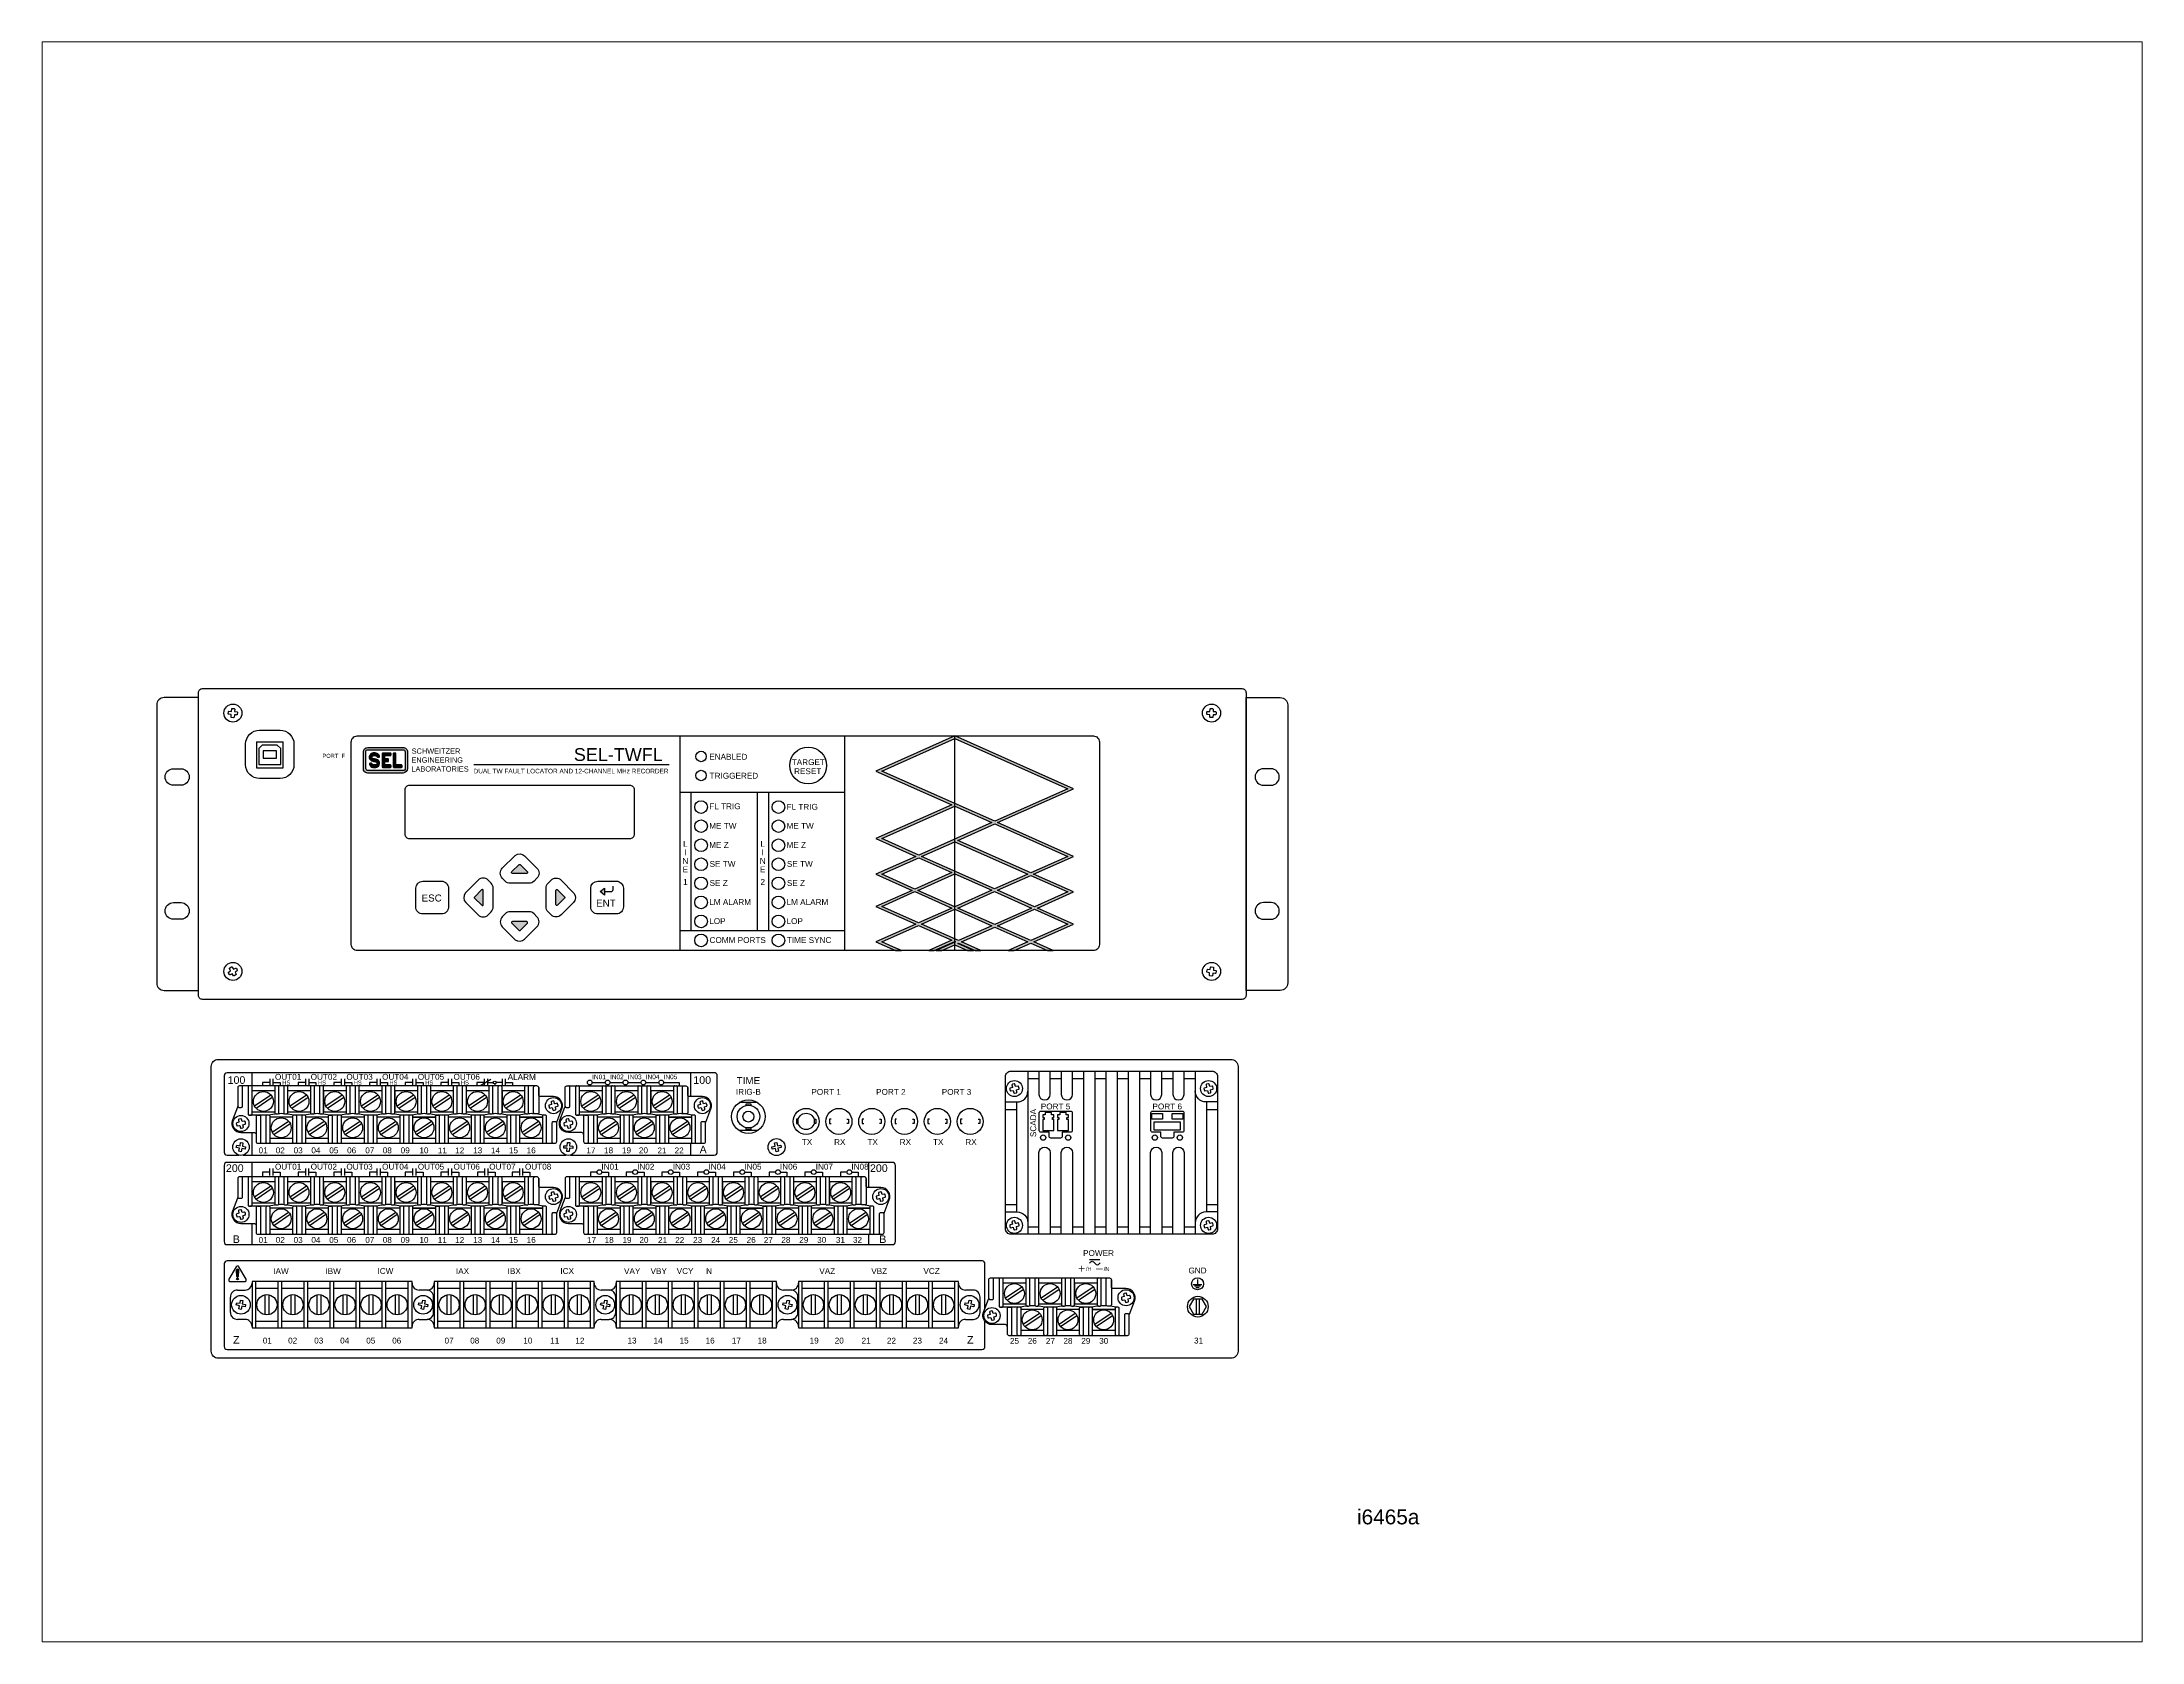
# Paper-space layout 'Layout2' of a CAD drawing. Header units: inches. Extents: x 1.05 to 9.45, y 0.8 to 7.2.
# The model-space entities are those that its viewports show. They can reach past a viewport. Long polylines and large blocks are cut down to what shows.
import ezdxf
from ezdxf.enums import TextEntityAlignment as Align

# ---------------------------------------------------------------- set-up
doc = ezdxf.new("R2010")
doc.units = ezdxf.units.IN
doc.header["$MEASUREMENT"] = 0
doc.layers.add('DWG', color=7, linetype='Continuous')
doc.styles.add('Arial', font='arial.ttf')

msp = doc.modelspace()

# ---------------------------------------------------------------- hatches: boundary and pattern name
at = {"layer": 'DWG'}
h = msp.add_hatch(color=256, dxfattribs=at)
h.dxf.hatch_style = 1
h.paths.add_polyline_path([(5.833, 13.553, 0.404471), (5.759, 13.476), (5.759, 13.197, 0.41811), (5.833, 13.122), (6.426, 13.122, 0.404471), (6.5, 13.199), (6.5, 13.477, 0.41811), (6.426, 13.553)])
h.paths.add_polyline_path([(6.422, 13.513, -0.378768), (6.462, 13.479), (6.462, 13.199, -0.441125), (6.422, 13.163), (5.839, 13.163, -0.378768), (5.8, 13.197), (5.8, 13.478, -0.441125), (5.839, 13.513)], flags=16)
h.paths.add_polyline_path([(5.941, 13.461, -0.186266), (6.005, 13.443, -0.150362), (6.03, 13.411, -0.125644), (6.032, 13.398, -0.170757), (6.026, 13.39, -0.231613), (5.996, 13.388, -0.085557), (5.994, 13.39, -0.006668), (5.981, 13.405, 0.13415), (5.959, 13.416, 0.058363), (5.938, 13.416, 0.221111), (5.904, 13.397, 0.182747), (5.902, 13.382, 0.23043), (5.92, 13.364, 0.039737), (5.931, 13.361, 0.022201), (5.946, 13.358, -0.087003), (5.997, 13.344, -0.338093), (6.033, 13.276, -0.12608), (6.013, 13.238, -0.192116), (5.95, 13.212, -0.186266), (5.887, 13.231, -0.150362), (5.861, 13.263, -0.125644), (5.86, 13.276, -0.170757), (5.865, 13.283, -0.231613), (5.895, 13.285, -0.085557), (5.898, 13.283, -0.006668), (5.91, 13.269, 0.13415), (5.933, 13.257, 0.058363), (5.954, 13.258, 0.221111), (5.988, 13.277, 0.182747), (5.989, 13.291, 0.23043), (5.971, 13.309, 0.039737), (5.96, 13.313, 0.022201), (5.945, 13.315, -0.087003), (5.894, 13.329, -0.338093), (5.859, 13.398, -0.12608), (5.878, 13.436, -0.192116)], flags=0)
h = msp.add_hatch(color=256, dxfattribs=at)
h.dxf.hatch_style = 1
h.paths.add_polyline_path([(6.005, 13.443, 0.186266), (5.941, 13.461, 0.192116), (5.878, 13.436, 0.12608), (5.859, 13.398, 0.336344), (5.894, 13.329, 0.087668), (5.945, 13.315, -0.022201), (5.96, 13.313, -0.039737), (5.971, 13.309, -0.23043), (5.989, 13.291, -0.182747), (5.988, 13.277, -0.221111), (5.954, 13.258, -0.058363), (5.933, 13.257, -0.13415), (5.91, 13.269, 0.006762), (5.898, 13.284, 0.078297), (5.895, 13.285, 0.231613), (5.865, 13.283, 0.170757), (5.86, 13.276, 0.118457), (5.861, 13.264, 0.153081), (5.887, 13.231, 0.186266), (5.95, 13.212, 0.192116), (6.013, 13.238, 0.12608), (6.033, 13.276, 0.336344), (5.997, 13.344, 0.087668), (5.946, 13.358, -0.022201), (5.931, 13.361, -0.039737), (5.92, 13.364, -0.23043), (5.902, 13.382, -0.182747), (5.904, 13.397, -0.221111), (5.938, 13.416, -0.058363), (5.959, 13.416, -0.13415), (5.981, 13.405, 0.006762), (5.994, 13.39, 0.078297), (5.996, 13.388, 0.231613), (6.026, 13.39, 0.170757), (6.032, 13.398, 0.118457), (6.03, 13.41, 0.153081)])
h = msp.add_hatch(color=256, dxfattribs=at)
h.dxf.hatch_style = 1
h.paths.add_polyline_path([(6.212, 13.214), (6.089, 13.214, -0.414244), (6.077, 13.226), (6.077, 13.445, -0.432614), (6.089, 13.458), (6.212, 13.458, -0.424366), (6.224, 13.446), (6.224, 13.426, -0.424366), (6.212, 13.414), (6.119, 13.414), (6.119, 13.358), (6.174, 13.358, -0.477137), (6.182, 13.348), (6.182, 13.324, -0.353971), (6.174, 13.314), (6.119, 13.314), (6.119, 13.258), (6.212, 13.258, -0.414214), (6.224, 13.246), (6.224, 13.226, -0.414214)])
h = msp.add_hatch(color=256, dxfattribs=at)
h.dxf.hatch_style = 1
h.paths.add_polyline_path([(6.307, 13.445), (6.307, 13.446, 0.414214), (6.295, 13.458), (6.274, 13.458, 0.396049), (6.262, 13.445), (6.262, 13.225, 0.396049), (6.274, 13.214), (6.398, 13.214, 0.404134), (6.409, 13.226), (6.409, 13.246, 0.404134), (6.398, 13.258), (6.307, 13.258)])
h = msp.add_hatch(color=7, dxfattribs=at)
h.dxf.hatch_style = 1
h.set_gradient(color1=(255, 255, 255), color2=(77, 77, 77), rotation=180, one_color=1, tint=0.3, name='INVCURVED')
h.paths.add_polyline_path([(15.695, 13.745), (14.37, 13.155), (15.646, 12.587), (14.37, 12.019), (15.04, 11.72), (14.37, 11.422), (14.977, 11.151), (14.37, 10.881), (15.038, 10.584), (14.37, 10.286), (14.7, 10.139), (14.799, 10.139), (14.656, 10.203), (14.468, 10.286), (15.087, 10.562), (15.648, 10.312), (15.261, 10.139), (15.35, 10.139), (15.693, 10.292), (15.709, 10.285), (15.382, 10.139), (15.48, 10.139), (15.695, 10.235), (15.911, 10.139), (16.009, 10.139), (15.745, 10.257), (15.758, 10.263), (16.036, 10.139), (16.135, 10.139), (15.808, 10.285), (16.365, 10.533), (16.922, 10.285), (16.594, 10.139), (16.693, 10.139), (16.972, 10.263), (17.251, 10.139), (17.349, 10.139), (17.021, 10.285), (17.691, 10.584), (17.085, 10.854), (17.691, 11.124), (17.02, 11.422), (17.691, 11.721), (16.415, 12.289), (17.691, 12.857)])
h.paths.add_polyline_path([(17.593, 12.857), (16.366, 12.311), (14.468, 13.155), (15.695, 13.701)], flags=16)
h.paths.add_polyline_path([(16.317, 12.289), (15.089, 11.742), (14.468, 12.019), (15.696, 12.565)], flags=16)
h.paths.add_polyline_path([(16.366, 12.267), (17.592, 11.721), (16.971, 11.444), (15.745, 11.99)], flags=16)
h.paths.add_polyline_path([(16.921, 11.422), (16.364, 11.174), (15.138, 11.72), (15.695, 11.968)], flags=16)
h.paths.add_polyline_path([(16.971, 11.4), (17.592, 11.124), (17.036, 10.876), (16.414, 11.152)], flags=16)
h.paths.add_polyline_path([(15.647, 11.45), (15.026, 11.173), (14.468, 11.422), (15.089, 11.698)], flags=16)
h.paths.add_polyline_path([(15.696, 11.428), (16.315, 11.152), (15.694, 10.876), (15.075, 11.151)], flags=16)
h.paths.add_polyline_path([(16.364, 11.13), (16.986, 10.854), (16.365, 10.577), (15.744, 10.854)], flags=16)
h.paths.add_polyline_path([(17.036, 10.832), (17.593, 10.584), (16.972, 10.307), (16.415, 10.555)], flags=16)
h.paths.add_polyline_path([(15.645, 10.854), (15.087, 10.606), (14.468, 10.881), (15.026, 11.13)], flags=16)
h.paths.add_polyline_path([(15.694, 10.832), (16.316, 10.555), (15.758, 10.307), (15.136, 10.584)], flags=16)
h = msp.add_hatch(color=256, dxfattribs=at)
h.dxf.hatch_style = 1
h.paths.add_polyline_path([(7.774, 11.15, 0.749006), (7.745, 11.158), (7.63, 11.044, 0.514157), (7.628, 11.018), (7.747, 10.9, 0.677698), (7.774, 10.912)])
h.paths.add_polyline_path([(8.397, 11.581, 0.514157), (8.371, 11.579), (8.256, 11.465, 0.749006), (8.265, 11.435), (8.504, 11.435, 0.656199), (8.515, 11.462)])
h.paths.add_polyline_path([(8.515, 10.599, 0.677698), (8.503, 10.626), (8.265, 10.626, 0.749006), (8.256, 10.597), (8.371, 10.482, 0.514157), (8.397, 10.48)])
h.paths.add_polyline_path([(9.137, 11.044), (9.023, 11.158, 0.749006), (8.994, 11.15), (8.994, 10.911, 0.656199), (9.02, 10.9), (9.139, 11.018, 0.514157)])
h.paths.add_polyline_path([(9.812, 11.188), (9.737, 11.13), (9.812, 11.072)])
h = msp.add_hatch(color=256, dxfattribs=at)
h.dxf.hatch_style = 1
h.paths.add_polyline_path([(3.665, 4.767, 1), (3.625, 4.767), (3.63, 4.667, 1), (3.66, 4.667)])
h = msp.add_hatch(color=256, dxfattribs=at)
h.dxf.hatch_style = 1
h.paths.add_polyline_path([(3.66, 4.621, 1), (3.63, 4.621, 1)])

# ---------------------------------------------------------------- linework, layer by layer
for points in [[(20.588, 14.471), (20.588, 9.387, -0.414214), (20.519, 9.319), (3.056, 9.319, -0.414214), (2.988, 9.387), (2.988, 14.471, -0.414214), (3.056, 14.539), (20.519, 14.539, -0.414214)], [(2.988, 14.39), (2.413, 14.39, 0.414214), (2.288, 14.265), (2.288, 9.595, 0.414214), (2.413, 9.47), (2.988, 9.47)], [(3.634, 14.098), (3.594, 14.099, 0.383551), (3.593, 14.098), (3.587, 14.059, -0.393777), (3.578, 14.051), (3.545, 14.054, -0.403842), (3.537, 14.063), (3.538, 14.103, 0.383532), (3.537, 14.104), (3.497, 14.109, -0.39378), (3.49, 14.118), (3.493, 14.151, -0.403842), (3.501, 14.159), (3.541, 14.158, 0.383532), (3.542, 14.159), (3.548, 14.199, -0.393777), (3.557, 14.206), (3.59, 14.204, -0.403845), (3.598, 14.195), (3.597, 14.155, 0.383532), (3.598, 14.154), (3.638, 14.149, -0.39378), (3.645, 14.14), (3.642, 14.106, -0.403842)], [(20.034, 14.196), (20.035, 14.157, 0.383551), (20.036, 14.156), (20.076, 14.153, -0.393777), (20.084, 14.144), (20.084, 14.11, -0.403842), (20.075, 14.102), (20.035, 14.101, 0.383532), (20.034, 14.1), (20.032, 14.06, -0.39378), (20.023, 14.052), (19.989, 14.053, -0.403842), (19.981, 14.061), (19.98, 14.101, 0.383532), (19.979, 14.102), (19.939, 14.105, -0.393777), (19.931, 14.113), (19.931, 14.147, -0.403845), (19.94, 14.155), (19.98, 14.157, 0.383532), (19.981, 14.158), (19.983, 14.197, -0.39378), (19.992, 14.205), (20.026, 14.205, -0.403842)], [(20.588, 14.39), (21.163, 14.39, -0.414214), (21.288, 14.265), (21.288, 9.595, -0.414214), (21.163, 9.47), (20.588, 9.47)], [(4.013, 13.84), (4.363, 13.84, -0.414214), (4.593, 13.61), (4.593, 13.26, -0.414214), (4.363, 13.029), (4.013, 13.029, -0.414214), (3.782, 13.26), (3.782, 13.61, -0.414214)], [(5.656, 13.745), (18.024, 13.745, -0.414214), (18.124, 13.645), (18.124, 10.239, -0.414214), (18.024, 10.139), (5.656, 10.139, -0.414214), (5.556, 10.239), (5.556, 13.645, -0.414214)], [(5.833, 13.553), (6.426, 13.553, -0.41811), (6.5, 13.477), (6.5, 13.199, -0.404471), (6.426, 13.122), (5.833, 13.122, -0.41811), (5.759, 13.197), (5.759, 13.476, -0.404471)], [(5.839, 13.513), (6.422, 13.513, -0.378768), (6.462, 13.479), (6.462, 13.199, -0.441125), (6.422, 13.163), (5.839, 13.163, -0.378768), (5.8, 13.197), (5.8, 13.478, -0.441125)], [(5.941, 13.461, 0.192116), (5.878, 13.436, 0.12608), (5.859, 13.398, 0.336344), (5.894, 13.329, 0.087668), (5.945, 13.315, -0.022201), (5.96, 13.313, -0.039737), (5.971, 13.309, -0.23043), (5.989, 13.291, -0.182747), (5.988, 13.277, -0.221111), (5.954, 13.258, -0.058363), (5.933, 13.257, -0.13415), (5.91, 13.269, 0.006668), (5.898, 13.283, 0.085557), (5.895, 13.285, 0.231613), (5.865, 13.283, 0.170757), (5.86, 13.276, 0.118457), (5.861, 13.264, 0.153081), (5.887, 13.231, 0.186266), (5.95, 13.212, 0.192116), (6.013, 13.238, 0.12608), (6.033, 13.276, 0.336344), (5.997, 13.344, 0.087668), (5.946, 13.358, -0.022201), (5.931, 13.361, -0.039737), (5.92, 13.364, -0.23043), (5.902, 13.382, -0.182747), (5.904, 13.397, -0.221111), (5.938, 13.416, -0.058363), (5.959, 13.416, -0.13415), (5.981, 13.405, 0.006668), (5.994, 13.39, 0.085557), (5.996, 13.388, 0.231613), (6.026, 13.39, 0.170757), (6.032, 13.398, 0.118457), (6.03, 13.41, 0.153081), (6.005, 13.443, 0.186266)], [(6.262, 13.445), (6.262, 13.225, 0.432614), (6.274, 13.214), (6.398, 13.214, 0.424366), (6.409, 13.226), (6.409, 13.246, 0.404134), (6.398, 13.258), (6.307, 13.258), (6.307, 13.446, 0.414285), (6.295, 13.458), (6.274, 13.458, 0.432614)], [(2.568, 13.194), (2.696, 13.194, -1), (2.696, 12.916), (2.568, 12.916, -1)], [(21.008, 13.194), (20.88, 13.194, 1), (20.88, 12.916), (21.008, 12.916, 1)], [(6.539, 12.92), (10.229, 12.92, -0.414214), (10.309, 12.84), (10.309, 12.095, -0.414214), (10.229, 12.015), (6.539, 12.015, -0.414214), (6.459, 12.095), (6.459, 12.84, -0.414214)], [(8.31, 11.739, -0.379432), (8.469, 11.73), (8.676, 11.523, -0.414213), (8.676, 11.354), (8.626, 11.305, -0.196092), (8.542, 11.27), (8.227, 11.27, -0.19986), (8.142, 11.305), (8.093, 11.354, -0.414214), (8.093, 11.523)], [(6.76, 11.305), (7.07, 11.305, -0.415057), (7.19, 11.185), (7.19, 10.876, -0.414214), (7.07, 10.755), (6.76, 10.755, -0.415058), (6.64, 10.876), (6.64, 11.185, -0.413367)], [(7.471, 11.105, 0.379432), (7.48, 10.946), (7.687, 10.739, 0.414213), (7.855, 10.739), (7.905, 10.789, 0.196092), (7.94, 10.873), (7.94, 11.188, 0.19986), (7.905, 11.272), (7.855, 11.322, 0.414214), (7.687, 11.322)], [(8.371, 11.579, -0.514157), (8.397, 11.581), (8.515, 11.462, -0.677698), (8.503, 11.435), (8.265, 11.435, -0.749006), (8.256, 11.465)], [(9.297, 11.105, -0.379432), (9.288, 10.946), (9.081, 10.739, -0.414213), (8.912, 10.739), (8.863, 10.789, -0.196092), (8.828, 10.873), (8.828, 11.188, -0.19986), (8.863, 11.272), (8.912, 11.322, -0.414214), (9.081, 11.322)], [(9.698, 11.305), (10.008, 11.305, -0.415057), (10.128, 11.185), (10.128, 10.876, -0.414214), (10.008, 10.755), (9.698, 10.755, -0.415058), (9.578, 10.876), (9.578, 11.185, -0.413367)], [(2.568, 10.944), (2.696, 10.944, -1), (2.696, 10.666), (2.568, 10.666, -1)], [(7.63, 11.044, 0.514157), (7.628, 11.018), (7.747, 10.9, 0.677698), (7.774, 10.912), (7.774, 11.15, 0.749006), (7.745, 11.158)], [(9.137, 11.044, -0.514157), (9.139, 11.018), (9.02, 10.9, -0.677698), (8.994, 10.912), (8.994, 11.15, -0.749006), (9.023, 11.158)], [(21.008, 10.944), (20.88, 10.944, 1), (20.88, 10.666), (21.008, 10.666, 1)], [(8.31, 10.322, 0.379432), (8.469, 10.331), (8.676, 10.538, 0.414213), (8.676, 10.707), (8.626, 10.756, 0.196092), (8.542, 10.791), (8.227, 10.791, 0.19986), (8.142, 10.756), (8.093, 10.707, 0.414214), (8.093, 10.538)], [(8.371, 10.482, 0.514157), (8.397, 10.48), (8.515, 10.599, 0.677698), (8.503, 10.626), (8.265, 10.626, 0.749006), (8.256, 10.597)], [(3.556, 9.861), (3.578, 9.827, 0.383551), (3.579, 9.826), (3.615, 9.844, -0.393777), (3.626, 9.841), (3.642, 9.811, -0.403842), (3.639, 9.8), (3.606, 9.779, 0.383532), (3.605, 9.777), (3.623, 9.741, -0.39378), (3.619, 9.73), (3.59, 9.714, -0.403842), (3.579, 9.717), (3.557, 9.751, 0.383532), (3.556, 9.751), (3.52, 9.733, -0.393777), (3.509, 9.737), (3.493, 9.766, -0.403845), (3.496, 9.778), (3.529, 9.799, 0.383532), (3.53, 9.8), (3.512, 9.836, -0.39378), (3.516, 9.847), (3.545, 9.864, -0.403842)], [(19.944, 9.824), (19.984, 9.82, 0.383551), (19.985, 9.821), (19.993, 9.86, -0.393777), (20.003, 9.867), (20.036, 9.861, -0.403842), (20.043, 9.852), (20.039, 9.812, 0.383532), (20.04, 9.811), (20.079, 9.803, -0.39378), (20.086, 9.793), (20.08, 9.76, -0.403842), (20.071, 9.753), (20.031, 9.757, 0.383532), (20.03, 9.756), (20.022, 9.717, -0.393777), (20.012, 9.711), (19.979, 9.716, -0.403845), (19.972, 9.725), (19.976, 9.765, 0.383532), (19.975, 9.766), (19.936, 9.775, -0.39378), (19.929, 9.784), (19.935, 9.817, -0.403842)], [(16.64, 8.114), (20.016, 8.114, -0.414214), (20.109, 8.021), (20.109, 5.466, -0.414214), (20.016, 5.373), (16.64, 5.373, -0.414214), (16.547, 5.466), (16.547, 8.021, -0.414214)], [(16.696, 7.899), (16.663, 7.892, 0.391808), (16.656, 7.882), (16.663, 7.843, -0.399737), (16.663, 7.841), (16.624, 7.83, 0.391834), (16.618, 7.82), (16.622, 7.804), (16.626, 7.787, 0.391801), (16.636, 7.781), (16.675, 7.788, -0.399746), (16.676, 7.787), (16.688, 7.749, 0.39178), (16.698, 7.743), (16.73, 7.751, 0.391873), (16.737, 7.76), (16.73, 7.8, -0.399656), (16.73, 7.801), (16.769, 7.812, 0.391793), (16.775, 7.822), (16.767, 7.855, 0.391782), (16.757, 7.861), (16.718, 7.854, -0.399898), (16.717, 7.855), (16.706, 7.893, 0.391815)], [(17.138, 7.441), (17.643, 7.441, -0.414214), (17.666, 7.418), (17.666, 7.113, -0.414214), (17.643, 7.089), (17.5, 7.089), (17.5, 7.019, -0.414214), (17.47, 6.989), (17.31, 6.989, -0.414214), (17.28, 7.019), (17.28, 7.089), (17.138, 7.089, -0.414214), (17.114, 7.113), (17.114, 7.418, -0.414214)], [(19.014, 7.441), (19.519, 7.441, -0.414214), (19.542, 7.418), (19.542, 7.113, -0.414214), (19.519, 7.089), (19.376, 7.089), (19.376, 7.019, -0.414214), (19.346, 6.989), (19.186, 6.989, -0.414214), (19.156, 7.019), (19.156, 7.089), (19.014, 7.089, -0.414214), (18.99, 7.113), (18.99, 7.418, -0.414214)], [(14.642, 6.58), (3.47, 6.58, 0.414214), (3.42, 6.53), (3.42, 5.249, 0.414214), (3.47, 5.199), (14.648, 5.199, 0.414214), (14.698, 5.249), (14.698, 6.53, 0.44738)], [(3.502, 4.619, 0.57735), (3.526, 4.577), (3.764, 4.577, 0.57735), (3.789, 4.619), (3.669, 4.826, 0.57735), (3.621, 4.826)], [(3.625, 4.767), (3.63, 4.667, 1), (3.66, 4.667), (3.665, 4.767, 1)]]:
    msp.add_lwpolyline(points, format="xyb", close=True, dxfattribs=at)
for points in [[(3.963, 13.647), (3.963, 13.21), (4.413, 13.21), (4.413, 13.647)], [(3.963, 13.647), (4.413, 13.647)], [(11.075, 13.745), (11.075, 10.139)], [(13.842, 13.745), (13.842, 10.139)], [(15.695, 10.139), (15.695, 13.727)], [(7.614, 13.266), (10.899, 13.266)], [(11.075, 12.8), (13.842, 12.8)], [(11.263, 12.8), (11.263, 10.474)], [(12.375, 12.8), (12.375, 10.47)], [(12.563, 12.8), (12.563, 10.474)], [(15.744, 10.854), (16.364, 11.13)], [(16.364, 11.13), (16.986, 10.854)], [(16.365, 10.577), (15.744, 10.854)], [(16.986, 10.854), (16.365, 10.577)], [(11.075, 10.474), (13.842, 10.474)], [(16.922, 8.114), (16.922, 5.373)], [(17.859, 8.114), (17.859, 5.373)], [(18.047, 8.114), (18.047, 5.373)], [(18.234, 8.114), (18.234, 5.373)], [(18.422, 8.114), (18.422, 5.373)], [(18.609, 8.114), (18.609, 5.373)], [(18.797, 8.114), (18.797, 5.373)], [(19.734, 8.114), (19.734, 5.373)], [(3.885, 8.085), (3.885, 7.866)], [(4.27, 7.78), (3.892, 7.78)], [(4.186, 7.923), (4.063, 7.923)], [(4.063, 7.923), (4.063, 7.866)], [(4.186, 7.983), (4.186, 7.863)], [(4.241, 7.983), (4.241, 7.863)], [(4.241, 7.923), (4.363, 7.923)], [(4.363, 7.923), (4.363, 7.866)], [(4.87, 7.78), (4.492, 7.78)], [(4.786, 7.923), (4.663, 7.923)], [(4.663, 7.923), (4.663, 7.866)], [(4.786, 7.983), (4.786, 7.863)], [(4.841, 7.983), (4.841, 7.863)], [(4.841, 7.923), (4.963, 7.923)], [(4.963, 7.923), (4.963, 7.866)], [(5.47, 7.78), (5.091, 7.78)], [(5.091, 7.78), (5.091, 7.428)], [(5.386, 7.923), (5.263, 7.923)], [(5.263, 7.923), (5.263, 7.866)], [(5.386, 7.983), (5.386, 7.863)], [(5.441, 7.983), (5.441, 7.863)], [(5.441, 7.923), (5.563, 7.923)], [(5.563, 7.923), (5.563, 7.866)], [(6.069, 7.78), (5.691, 7.78)], [(5.986, 7.923), (5.863, 7.923)], [(5.863, 7.923), (5.863, 7.866)], [(5.986, 7.983), (5.986, 7.863)], [(6.041, 7.983), (6.041, 7.863)], [(6.041, 7.923), (6.163, 7.923)], [(6.163, 7.923), (6.163, 7.866)], [(6.669, 7.78), (6.29, 7.78), (6.29, 7.428), (6.669, 7.428)], [(6.586, 7.923), (6.463, 7.923)], [(6.463, 7.923), (6.463, 7.866)], [(6.586, 7.983), (6.586, 7.863)], [(6.641, 7.983), (6.641, 7.863)], [(6.641, 7.923), (6.763, 7.923)], [(6.763, 7.923), (6.763, 7.866)], [(7.269, 7.78), (6.89, 7.78)], [(7.186, 7.923), (7.063, 7.923)], [(7.063, 7.923), (7.063, 7.866)], [(7.186, 7.983), (7.186, 7.866)], [(7.241, 7.983), (7.241, 7.866)], [(7.241, 7.923), (7.363, 7.923)], [(7.363, 7.923), (7.363, 7.866)], [(7.868, 7.78), (7.49, 7.78)], [(7.789, 7.923), (7.666, 7.923)], [(7.666, 7.923), (7.666, 7.866)], [(7.899, 7.973), (7.734, 7.873)], [(7.789, 7.983), (7.789, 7.863)], [(7.844, 7.983), (7.844, 7.863)], [(7.844, 7.923), (7.941, 7.923)], [(7.966, 7.898), (7.966, 7.866)], [(8.089, 7.923), (7.991, 7.923)], [(8.089, 7.983), (8.089, 7.863)], [(8.468, 7.78), (8.089, 7.78), (8.089, 7.428), (8.468, 7.428)], [(8.144, 7.983), (8.144, 7.863)], [(8.144, 7.923), (8.266, 7.923)], [(8.266, 7.923), (8.266, 7.866)], [(9.77, 7.78), (9.392, 7.78)], [(9.563, 7.883), (9.563, 7.866)], [(9.603, 7.923), (9.823, 7.923)], [(9.863, 7.883), (9.863, 7.866)], [(9.903, 7.923), (10.123, 7.923)], [(10.37, 7.78), (9.992, 7.78)], [(10.163, 7.883), (10.163, 7.866)], [(10.203, 7.923), (10.423, 7.923)], [(10.463, 7.883), (10.463, 7.866)], [(10.503, 7.923), (10.723, 7.923)], [(10.97, 7.78), (10.591, 7.78)], [(10.591, 7.78), (10.591, 7.428)], [(10.763, 7.883), (10.763, 7.866)], [(10.803, 7.923), (11.063, 7.923)], [(11.063, 7.923), (11.063, 7.866)], [(11.255, 8.085), (11.255, 7.686)], [(16.922, 7.989), (17.109, 7.989)], [(17.297, 7.989), (17.484, 7.989)], [(17.672, 7.989), (17.859, 7.989)], [(18.047, 7.989), (18.234, 7.989)], [(18.422, 7.989), (18.609, 7.989)], [(18.797, 7.989), (18.984, 7.989)], [(19.172, 7.989), (19.359, 7.989)], [(19.547, 7.989), (19.734, 7.989)], [(3.892, 7.428), (4.27, 7.428)], [(3.929, 7.53), (4.203, 7.716)], [(3.956, 7.491), (4.23, 7.678)], [(4.492, 7.428), (4.87, 7.428)], [(4.529, 7.53), (4.803, 7.716)], [(4.555, 7.491), (4.83, 7.678)], [(5.091, 7.428), (5.47, 7.428)], [(5.129, 7.53), (5.403, 7.716)], [(5.155, 7.491), (5.429, 7.678)], [(5.691, 7.428), (6.069, 7.428)], [(5.728, 7.53), (6.002, 7.716)], [(5.755, 7.491), (6.029, 7.678)], [(6.328, 7.53), (6.602, 7.716)], [(6.354, 7.491), (6.628, 7.678)], [(6.89, 7.428), (7.269, 7.428)], [(6.928, 7.53), (7.202, 7.716)], [(6.954, 7.491), (7.228, 7.678)], [(7.49, 7.428), (7.868, 7.428)], [(7.527, 7.53), (7.801, 7.716)], [(7.554, 7.491), (7.828, 7.678)], [(8.127, 7.53), (8.401, 7.716)], [(8.153, 7.491), (8.427, 7.678)], [(9.392, 7.428), (9.77, 7.428)], [(9.429, 7.53), (9.703, 7.716)], [(9.456, 7.491), (9.73, 7.678)], [(9.992, 7.428), (10.37, 7.428)], [(10.029, 7.53), (10.303, 7.716)], [(10.055, 7.491), (10.33, 7.678)], [(10.591, 7.428), (10.97, 7.428)], [(10.629, 7.53), (10.903, 7.716)], [(10.655, 7.491), (10.929, 7.678)], [(12.383, 7.585), (12.073, 7.585)], [(12.189, 7.536), (12.189, 7.566), (12.267, 7.566), (12.267, 7.536)], [(16.547, 7.471), (16.734, 7.471)], [(16.734, 7.596), (16.734, 5.748)], [(19.922, 7.596), (19.922, 5.748)], [(19.922, 7.471), (20.109, 7.471)], [(4.176, 7.373), (3.844, 7.373)], [(3.885, 7.081), (3.885, 6.704)], [(3.98, 7.373), (4.021, 7.373)], [(4.571, 7.338), (4.192, 7.338)], [(4.229, 7.088), (4.503, 7.275)], [(4.256, 7.049), (4.53, 7.236)], [(4.444, 7.394), (4.443, 7.394)], [(4.775, 7.373), (4.587, 7.373)], [(5.17, 7.338), (4.791, 7.338)], [(4.829, 7.088), (5.103, 7.275)], [(4.855, 7.049), (5.129, 7.236)], [(5.374, 7.373), (5.186, 7.373)], [(5.375, 7.373), (5.187, 7.373), (5.22, 7.373)], [(5.322, 7.353), (5.322, 6.922)], [(5.77, 7.338), (5.391, 7.338)], [(5.428, 7.088), (5.703, 7.275)], [(5.455, 7.049), (5.729, 7.236)], [(5.643, 7.394), (5.642, 7.394)], [(5.974, 7.373), (5.786, 7.373)], [(6.37, 7.338), (5.991, 7.338)], [(6.028, 7.088), (6.302, 7.275)], [(6.055, 7.049), (6.329, 7.236)], [(6.573, 7.373), (6.385, 7.373)], [(6.969, 7.338), (6.59, 7.338), (6.969, 7.338)], [(6.628, 7.088), (6.902, 7.275)], [(6.654, 7.049), (6.928, 7.236)], [(7.174, 7.373), (6.986, 7.373), (7.019, 7.373)], [(7.569, 7.338), (7.19, 7.338)], [(7.227, 7.088), (7.501, 7.275)], [(7.254, 7.049), (7.528, 7.236)], [(7.442, 7.394), (7.441, 7.394)], [(7.773, 7.373), (7.585, 7.373)], [(8.168, 7.338), (7.79, 7.338)], [(7.827, 7.088), (8.101, 7.275)], [(7.853, 7.049), (8.128, 7.236)], [(8.372, 7.373), (8.184, 7.373)], [(8.768, 7.338), (8.389, 7.338), (8.768, 7.338)], [(8.427, 7.088), (8.701, 7.275)], [(8.453, 7.049), (8.727, 7.236)], [(9.676, 7.373), (9.344, 7.373)], [(9.48, 7.373), (9.521, 7.373)], [(10.071, 7.338), (9.692, 7.338)], [(9.729, 7.088), (10.003, 7.275)], [(9.756, 7.049), (10.03, 7.236)], [(9.944, 7.394), (9.943, 7.394)], [(10.275, 7.373), (10.087, 7.373)], [(10.67, 7.338), (10.291, 7.338)], [(10.329, 7.088), (10.603, 7.275)], [(10.355, 7.049), (10.629, 7.236)], [(10.874, 7.373), (10.686, 7.373)], [(10.875, 7.373), (10.687, 7.373), (10.72, 7.373)], [(11.27, 7.338), (10.891, 7.338), (11.269, 7.338)], [(10.928, 7.088), (11.203, 7.275)], [(10.955, 7.049), (11.229, 7.236)], [(12.383, 7.115), (12.073, 7.115)], [(12.267, 7.164), (12.267, 7.133), (12.189, 7.133), (12.189, 7.164)], [(13.065, 7.305), (13.038, 7.305), (13.038, 7.235), (13.065, 7.235)], [(13.33, 7.305), (13.358, 7.305), (13.358, 7.235), (13.33, 7.235)], [(13.616, 7.305), (13.589, 7.305), (13.589, 7.235), (13.616, 7.235)], [(13.881, 7.305), (13.909, 7.305), (13.909, 7.235), (13.881, 7.235)], [(14.167, 7.305), (14.14, 7.305), (14.14, 7.235), (14.167, 7.235)], [(14.432, 7.305), (14.46, 7.305), (14.46, 7.235), (14.432, 7.235)], [(14.718, 7.305), (14.691, 7.305), (14.691, 7.235), (14.718, 7.235)], [(14.983, 7.305), (15.011, 7.305), (15.011, 7.235), (14.983, 7.235)], [(15.269, 7.305), (15.242, 7.305), (15.242, 7.235), (15.269, 7.235)], [(15.534, 7.305), (15.562, 7.305), (15.562, 7.235), (15.534, 7.235)], [(15.82, 7.305), (15.793, 7.305), (15.793, 7.235), (15.82, 7.235)], [(16.085, 7.305), (16.113, 7.305), (16.113, 7.235), (16.085, 7.235)], [(3.739, 6.704), (9.167, 6.704)], [(4.192, 6.987), (4.571, 6.987)], [(4.791, 6.987), (5.17, 6.987)], [(5.391, 6.987), (5.77, 6.987)], [(5.991, 6.987), (6.37, 6.987)], [(6.59, 6.987), (6.969, 6.987)], [(7.19, 6.987), (7.569, 6.987)], [(7.79, 6.987), (8.168, 6.987)], [(8.389, 6.987), (8.768, 6.987)], [(9.692, 6.987), (10.071, 6.987)], [(10.291, 6.987), (10.67, 6.987)], [(10.891, 6.987), (11.269, 6.987)], [(11.255, 6.902), (11.255, 6.704)], [(3.884, 6.58), (3.884, 6.338)], [(4.185, 6.418), (4.063, 6.418)], [(4.063, 6.418), (4.063, 6.338)], [(4.185, 6.478), (4.185, 6.358)], [(4.24, 6.478), (4.24, 6.358)], [(4.24, 6.418), (4.363, 6.418)], [(4.363, 6.418), (4.363, 6.338)], [(4.785, 6.418), (4.663, 6.418)], [(4.663, 6.418), (4.663, 6.338)], [(4.785, 6.478), (4.785, 6.358)], [(4.84, 6.478), (4.84, 6.358)], [(4.84, 6.418), (4.963, 6.418)], [(4.963, 6.418), (4.963, 6.338)], [(5.385, 6.418), (5.263, 6.418)], [(5.263, 6.418), (5.263, 6.338)], [(5.385, 6.478), (5.385, 6.358)], [(5.44, 6.478), (5.44, 6.358)], [(5.44, 6.418), (5.563, 6.418)], [(5.563, 6.418), (5.563, 6.338)], [(5.985, 6.418), (5.863, 6.418)], [(5.863, 6.418), (5.863, 6.338)], [(5.985, 6.478), (5.985, 6.358)], [(6.04, 6.478), (6.04, 6.358)], [(6.04, 6.418), (6.163, 6.418)], [(6.163, 6.418), (6.163, 6.338)], [(6.585, 6.418), (6.463, 6.418)], [(6.463, 6.418), (6.463, 6.338)], [(6.585, 6.478), (6.585, 6.358)], [(6.64, 6.478), (6.64, 6.358)], [(6.64, 6.418), (6.763, 6.418)], [(6.763, 6.418), (6.763, 6.338)], [(7.185, 6.418), (7.063, 6.418)], [(7.063, 6.418), (7.063, 6.338)], [(7.185, 6.478), (7.185, 6.358)], [(7.24, 6.478), (7.24, 6.358)], [(7.24, 6.418), (7.363, 6.418)], [(7.363, 6.418), (7.363, 6.338)], [(7.797, 6.418), (7.675, 6.418)], [(7.675, 6.418), (7.675, 6.338)], [(7.797, 6.478), (7.797, 6.358)], [(7.852, 6.478), (7.852, 6.358)], [(7.852, 6.418), (7.975, 6.418)], [(7.975, 6.418), (7.975, 6.338)], [(8.38, 6.418), (8.258, 6.418)], [(8.258, 6.418), (8.258, 6.338)], [(8.38, 6.478), (8.38, 6.358)], [(8.435, 6.478), (8.435, 6.358)], [(8.435, 6.418), (8.558, 6.418)], [(8.558, 6.418), (8.558, 6.338)], [(9.685, 6.418), (9.575, 6.418)], [(9.575, 6.418), (9.575, 6.338)], [(9.765, 6.418), (9.875, 6.418)], [(9.875, 6.418), (9.875, 6.338)], [(10.285, 6.418), (10.175, 6.418)], [(10.175, 6.418), (10.175, 6.338)], [(10.365, 6.418), (10.475, 6.418)], [(10.475, 6.418), (10.475, 6.338)], [(10.883, 6.418), (10.773, 6.418)], [(10.773, 6.418), (10.773, 6.338)], [(10.963, 6.418), (11.073, 6.418)], [(11.073, 6.418), (11.073, 6.338)], [(11.483, 6.418), (11.373, 6.418)], [(11.373, 6.418), (11.373, 6.338)], [(11.563, 6.418), (11.673, 6.418)], [(11.673, 6.418), (11.673, 6.338)], [(12.085, 6.418), (11.975, 6.418)], [(11.975, 6.418), (11.975, 6.338)], [(12.165, 6.418), (12.275, 6.418)], [(12.275, 6.418), (12.275, 6.338)], [(12.685, 6.418), (12.575, 6.418)], [(12.575, 6.418), (12.575, 6.338)], [(12.765, 6.418), (12.875, 6.418)], [(12.875, 6.418), (12.875, 6.338)], [(13.285, 6.418), (13.175, 6.418)], [(13.175, 6.418), (13.175, 6.338)], [(13.365, 6.418), (13.475, 6.418)], [(13.475, 6.418), (13.475, 6.338)], [(13.884, 6.418), (13.774, 6.418)], [(13.774, 6.418), (13.774, 6.338)], [(13.964, 6.418), (14.074, 6.418)], [(14.074, 6.418), (14.074, 6.338)], [(14.248, 6.58), (14.248, 6.158)], [(4.27, 6.252), (3.892, 6.252)], [(3.929, 6.002), (4.203, 6.188)], [(3.956, 5.963), (4.23, 6.15)], [(4.87, 6.252), (4.492, 6.252)], [(4.529, 6.002), (4.803, 6.188)], [(4.555, 5.963), (4.83, 6.15)], [(5.47, 6.252), (5.091, 6.252)], [(5.091, 6.252), (5.091, 5.9)], [(5.129, 6.002), (5.403, 6.188)], [(5.155, 5.963), (5.429, 6.15)], [(6.069, 6.252), (5.691, 6.252)], [(5.728, 6.002), (6.002, 6.188)], [(5.755, 5.963), (6.029, 6.15)], [(6.669, 6.252), (6.29, 6.252), (6.29, 5.9), (6.669, 5.9)], [(6.328, 6.002), (6.602, 6.188)], [(6.354, 5.963), (6.628, 6.15)], [(7.269, 6.252), (6.89, 6.252)], [(6.928, 6.002), (7.202, 6.188)], [(6.954, 5.963), (7.228, 6.15)], [(7.868, 6.252), (7.49, 6.252)], [(7.527, 6.002), (7.801, 6.188)], [(7.554, 5.963), (7.828, 6.15)], [(8.468, 6.252), (8.089, 6.252), (8.089, 5.9), (8.468, 5.9)], [(8.127, 6.002), (8.401, 6.188)], [(8.153, 5.963), (8.427, 6.15)], [(9.77, 6.252), (9.392, 6.252)], [(9.429, 6.002), (9.703, 6.188)], [(9.456, 5.963), (9.73, 6.15)], [(10.37, 6.252), (9.992, 6.252)], [(10.029, 6.002), (10.303, 6.188)], [(10.055, 5.963), (10.33, 6.15)], [(10.97, 6.252), (10.591, 6.252)], [(10.591, 6.252), (10.591, 5.9)], [(10.629, 6.002), (10.903, 6.188)], [(10.655, 5.963), (10.929, 6.15)], [(11.569, 6.252), (11.191, 6.252)], [(11.228, 6.002), (11.502, 6.188)], [(11.255, 5.963), (11.529, 6.15)], [(12.169, 6.252), (11.79, 6.252), (11.79, 5.9), (12.169, 5.9)], [(11.828, 6.002), (12.102, 6.188)], [(11.854, 5.963), (12.128, 6.15)], [(12.769, 6.252), (12.39, 6.252)], [(12.428, 6.002), (12.702, 6.188)], [(12.454, 5.963), (12.728, 6.15)], [(13.368, 6.252), (12.99, 6.252)], [(13.027, 6.002), (13.301, 6.188)], [(13.054, 5.963), (13.328, 6.15)], [(13.968, 6.252), (13.589, 6.252), (13.589, 5.9), (13.968, 5.9)], [(13.627, 6.002), (13.901, 6.188)], [(13.653, 5.963), (13.927, 6.15)], [(4.176, 5.845), (3.844, 5.845)], [(3.892, 5.9), (4.27, 5.9)], [(3.98, 5.845), (4.021, 5.845)], [(4.571, 5.81), (4.192, 5.81)], [(4.229, 5.56), (4.503, 5.747)], [(4.256, 5.521), (4.53, 5.708)], [(4.444, 5.866), (4.443, 5.866)], [(4.492, 5.9), (4.87, 5.9)], [(4.775, 5.845), (4.587, 5.845)], [(5.17, 5.81), (4.791, 5.81)], [(4.829, 5.56), (5.103, 5.747)], [(4.855, 5.521), (5.129, 5.708)], [(5.091, 5.9), (5.47, 5.9)], [(5.374, 5.845), (5.186, 5.845)], [(5.375, 5.845), (5.187, 5.845), (5.22, 5.845)], [(5.322, 5.825), (5.322, 5.394)], [(5.77, 5.81), (5.391, 5.81)], [(5.428, 5.56), (5.703, 5.747)], [(5.455, 5.521), (5.729, 5.708)], [(5.643, 5.866), (5.642, 5.866)], [(5.691, 5.9), (6.069, 5.9)], [(5.974, 5.845), (5.786, 5.845)], [(6.37, 5.81), (5.991, 5.81)], [(6.028, 5.56), (6.302, 5.747)], [(6.055, 5.521), (6.329, 5.708)], [(6.573, 5.845), (6.385, 5.845)], [(6.969, 5.81), (6.59, 5.81), (6.969, 5.81)], [(6.628, 5.56), (6.902, 5.747)], [(6.654, 5.521), (6.928, 5.708)], [(6.89, 5.9), (7.269, 5.9)], [(7.174, 5.845), (6.986, 5.845), (7.019, 5.845)], [(7.569, 5.81), (7.19, 5.81)], [(7.227, 5.56), (7.501, 5.747)], [(7.254, 5.521), (7.528, 5.708)], [(7.442, 5.866), (7.441, 5.866)], [(7.49, 5.9), (7.868, 5.9)], [(7.773, 5.845), (7.585, 5.845)], [(8.168, 5.81), (7.79, 5.81)], [(7.827, 5.56), (8.101, 5.747)], [(7.853, 5.521), (8.128, 5.708)], [(8.372, 5.845), (8.184, 5.845)], [(8.768, 5.81), (8.389, 5.81), (8.768, 5.81)], [(8.427, 5.56), (8.701, 5.747)], [(8.453, 5.521), (8.727, 5.708)], [(9.676, 5.845), (9.344, 5.845)], [(9.392, 5.9), (9.77, 5.9)], [(9.48, 5.845), (9.521, 5.845)], [(10.071, 5.81), (9.692, 5.81)], [(9.729, 5.56), (10.003, 5.747)], [(9.756, 5.521), (10.03, 5.708)], [(9.944, 5.866), (9.943, 5.866)], [(9.992, 5.9), (10.37, 5.9)], [(10.275, 5.845), (10.087, 5.845)], [(10.67, 5.81), (10.291, 5.81)], [(10.329, 5.56), (10.603, 5.747)], [(10.355, 5.521), (10.629, 5.708)], [(10.591, 5.9), (10.97, 5.9)], [(10.874, 5.845), (10.686, 5.845)], [(10.875, 5.845), (10.687, 5.845), (10.72, 5.845)], [(10.822, 5.825), (10.822, 5.394)], [(11.27, 5.81), (10.891, 5.81)], [(10.928, 5.56), (11.203, 5.747)], [(10.955, 5.521), (11.229, 5.708)], [(11.143, 5.866), (11.142, 5.866)], [(11.191, 5.9), (11.569, 5.9)], [(11.474, 5.845), (11.286, 5.845)], [(11.87, 5.81), (11.491, 5.81)], [(11.528, 5.56), (11.802, 5.747)], [(11.555, 5.521), (11.829, 5.708)], [(12.073, 5.845), (11.885, 5.845)], [(12.469, 5.81), (12.09, 5.81), (12.469, 5.81)], [(12.128, 5.56), (12.402, 5.747)], [(12.154, 5.521), (12.428, 5.708)], [(12.39, 5.9), (12.769, 5.9)], [(12.674, 5.845), (12.486, 5.845), (12.519, 5.845)], [(13.069, 5.81), (12.69, 5.81)], [(12.727, 5.56), (13.001, 5.747)], [(12.754, 5.521), (13.028, 5.708)], [(12.942, 5.866), (12.941, 5.866)], [(12.99, 5.9), (13.368, 5.9)], [(13.273, 5.845), (13.085, 5.845)], [(13.668, 5.81), (13.29, 5.81)], [(13.327, 5.56), (13.601, 5.747)], [(13.353, 5.521), (13.628, 5.708)], [(13.872, 5.845), (13.684, 5.845)], [(14.268, 5.81), (13.889, 5.81), (14.268, 5.81)], [(13.927, 5.56), (14.201, 5.747)], [(13.953, 5.521), (14.227, 5.708)], [(16.547, 5.873), (16.734, 5.873)], [(19.922, 5.873), (20.109, 5.873)], [(3.884, 5.553), (3.884, 5.199)], [(4.192, 5.459), (4.571, 5.459)], [(4.791, 5.459), (5.17, 5.459)], [(5.391, 5.459), (5.77, 5.459)], [(5.991, 5.459), (6.37, 5.459)], [(6.59, 5.459), (6.969, 5.459)], [(7.19, 5.459), (7.569, 5.459)], [(7.79, 5.459), (8.168, 5.459)], [(8.389, 5.459), (8.768, 5.459)], [(9.692, 5.459), (10.071, 5.459)], [(10.291, 5.459), (10.67, 5.459)], [(10.891, 5.459), (11.27, 5.459)], [(11.491, 5.459), (11.87, 5.459)], [(12.09, 5.459), (12.469, 5.459)], [(12.69, 5.459), (13.069, 5.459)], [(13.29, 5.459), (13.668, 5.459)], [(13.889, 5.459), (14.268, 5.459)], [(14.248, 5.374), (14.248, 5.199)], [(16.922, 5.498), (17.109, 5.498)], [(17.297, 5.498), (17.484, 5.498)], [(17.672, 5.498), (17.859, 5.498)], [(18.047, 5.498), (18.234, 5.498)], [(18.422, 5.498), (18.609, 5.498)], [(18.797, 5.498), (18.984, 5.498)], [(19.172, 5.498), (19.359, 5.498)], [(19.547, 5.498), (19.734, 5.498)], [(17.956, 4.95), (18.134, 4.95)], [(19.773, 4.612), (19.773, 4.531)], [(3.526, 4.061), (3.526, 4.317)], [(3.644, 4.435), (3.771, 4.435)], [(3.952, 3.799), (3.952, 4.579)], [(4.327, 4.464), (3.952, 4.464)], [(4.109, 4.022), (4.109, 4.356)], [(4.169, 4.356), (4.169, 4.022)], [(4.327, 3.799), (4.327, 4.579)], [(4.389, 3.799), (4.389, 4.579)], [(4.764, 4.464), (4.389, 4.464)], [(4.547, 4.022), (4.547, 4.356)], [(4.607, 4.356), (4.607, 4.022)], [(4.764, 3.799), (4.764, 4.579)], [(4.827, 3.799), (4.827, 4.579)], [(5.202, 4.464), (4.827, 4.464)], [(4.984, 4.022), (4.984, 4.356)], [(5.044, 4.356), (5.044, 4.022)], [(5.202, 3.799), (5.202, 4.579)], [(5.264, 3.799), (5.264, 4.579)], [(5.639, 4.464), (5.264, 4.464)], [(5.422, 4.022), (5.422, 4.356)], [(5.482, 4.356), (5.482, 4.022)], [(5.639, 3.799), (5.639, 4.579)], [(5.702, 3.799), (5.702, 4.579)], [(6.077, 4.464), (5.702, 4.464)], [(5.859, 4.022), (5.859, 4.356)], [(5.919, 4.356), (5.919, 4.022)], [(6.077, 3.799), (6.077, 4.579)], [(6.139, 3.799), (6.139, 4.579)], [(6.514, 4.464), (6.139, 4.464)], [(6.297, 4.022), (6.297, 4.356)], [(6.357, 4.356), (6.357, 4.022)], [(6.514, 3.799), (6.514, 4.579)], [(6.831, 4.435), (6.695, 4.435)], [(6.94, 4.061), (6.94, 4.317)], [(7.012, 3.799), (7.012, 4.579)], [(7.387, 4.464), (7.012, 4.464)], [(7.169, 4.022), (7.169, 4.356)], [(7.229, 4.356), (7.229, 4.022)], [(7.387, 3.799), (7.387, 4.579)], [(7.449, 3.799), (7.449, 4.579)], [(7.824, 4.464), (7.449, 4.464)], [(7.607, 4.022), (7.607, 4.356)], [(7.667, 4.356), (7.667, 4.022)], [(7.824, 3.799), (7.824, 4.579)], [(7.887, 3.799), (7.887, 4.579)], [(8.262, 4.464), (7.887, 4.464)], [(8.044, 4.022), (8.044, 4.356)], [(8.104, 4.356), (8.104, 4.022)], [(8.262, 3.799), (8.262, 4.579)], [(8.324, 3.799), (8.324, 4.579)], [(8.699, 4.464), (8.324, 4.464)], [(8.482, 4.022), (8.482, 4.356)], [(8.542, 4.356), (8.542, 4.022)], [(8.699, 3.799), (8.699, 4.579)], [(8.762, 3.799), (8.762, 4.579)], [(9.137, 4.464), (8.762, 4.464)], [(8.919, 4.022), (8.919, 4.356)], [(8.979, 4.356), (8.979, 4.022)], [(9.137, 3.799), (9.137, 4.579)], [(9.199, 3.799), (9.199, 4.579)], [(9.574, 4.464), (9.199, 4.464)], [(9.357, 4.022), (9.357, 4.356)], [(9.417, 4.356), (9.417, 4.022)], [(9.574, 3.799), (9.574, 4.579)], [(9.891, 4.435), (9.755, 4.435)], [(10, 4.061), (10, 4.317)], [(10.072, 3.799), (10.072, 4.579)], [(10.447, 4.464), (10.072, 4.464)], [(10.229, 4.022), (10.229, 4.356)], [(10.289, 4.356), (10.289, 4.022)], [(10.447, 3.799), (10.447, 4.579)], [(10.509, 3.799), (10.509, 4.579)], [(10.884, 4.464), (10.509, 4.464)], [(10.667, 4.022), (10.667, 4.356)], [(10.727, 4.356), (10.727, 4.022)], [(10.884, 3.799), (10.884, 4.579)], [(10.947, 3.799), (10.947, 4.579)], [(11.322, 4.464), (10.947, 4.464)], [(11.104, 4.022), (11.104, 4.356)], [(11.164, 4.356), (11.164, 4.022)], [(11.322, 3.799), (11.322, 4.579)], [(11.384, 3.799), (11.384, 4.579)], [(11.759, 4.464), (11.384, 4.464)], [(11.542, 4.022), (11.542, 4.356)], [(11.602, 4.356), (11.602, 4.022)], [(11.759, 3.799), (11.759, 4.579)], [(11.822, 3.799), (11.822, 4.579)], [(12.197, 4.464), (11.822, 4.464)], [(11.979, 4.022), (11.979, 4.356)], [(12.039, 4.356), (12.039, 4.022)], [(12.197, 3.799), (12.197, 4.579)], [(12.259, 3.799), (12.259, 4.579)], [(12.634, 4.464), (12.259, 4.464)], [(12.417, 4.022), (12.417, 4.356)], [(12.477, 4.356), (12.477, 4.022)], [(12.634, 3.799), (12.634, 4.579)], [(12.951, 4.435), (12.815, 4.435)], [(13.06, 4.061), (13.06, 4.317)], [(13.132, 3.799), (13.132, 4.579)], [(13.507, 4.464), (13.132, 4.464)], [(13.289, 4.022), (13.289, 4.356)], [(13.349, 4.356), (13.349, 4.022)], [(13.507, 3.799), (13.507, 4.579)], [(13.569, 3.799), (13.569, 4.579)], [(13.944, 4.464), (13.569, 4.464)], [(13.727, 4.022), (13.727, 4.356)], [(13.787, 4.356), (13.787, 4.022)], [(13.944, 3.799), (13.944, 4.579)], [(14.007, 3.799), (14.007, 4.579)], [(14.382, 4.464), (14.007, 4.464)], [(14.164, 4.022), (14.164, 4.356)], [(14.224, 4.356), (14.224, 4.022)], [(14.382, 3.799), (14.382, 4.579)], [(14.444, 3.799), (14.444, 4.579)], [(14.819, 4.464), (14.444, 4.464)], [(14.602, 4.022), (14.602, 4.356)], [(14.662, 4.356), (14.662, 4.022)], [(14.819, 3.799), (14.819, 4.579)], [(14.882, 3.799), (14.882, 4.579)], [(15.257, 4.464), (14.882, 4.464)], [(15.039, 4.022), (15.039, 4.356)], [(15.099, 4.356), (15.099, 4.022)], [(15.257, 3.799), (15.257, 4.579)], [(15.319, 3.799), (15.319, 4.579)], [(15.694, 4.464), (15.319, 4.464)], [(15.477, 4.022), (15.477, 4.356)], [(15.537, 4.356), (15.537, 4.022)], [(15.694, 3.799), (15.694, 4.579)], [(16.011, 4.435), (15.875, 4.435)], [(16.12, 4.061), (16.12, 4.317)], [(16.887, 4.554), (16.509, 4.554)], [(16.546, 4.303), (16.82, 4.49)], [(16.573, 4.264), (16.847, 4.451)], [(17.487, 4.554), (17.109, 4.554)], [(17.146, 4.303), (17.42, 4.49)], [(17.172, 4.264), (17.447, 4.451)], [(18.087, 4.554), (17.708, 4.554)], [(17.708, 4.554), (17.708, 4.202)], [(17.746, 4.303), (18.02, 4.49)], [(17.772, 4.264), (18.046, 4.451)], [(19.701, 4.531), (19.845, 4.531)], [(19.724, 4.506), (19.823, 4.506)], [(19.745, 4.481), (19.801, 4.481)], [(19.751, 4.282), (19.751, 4.032)], [(19.805, 4.032), (19.805, 4.282)], [(3.771, 3.943), (3.644, 3.943)], [(3.952, 3.914), (4.327, 3.914)], [(4.389, 3.914), (4.764, 3.914)], [(4.827, 3.914), (5.202, 3.914)], [(5.264, 3.914), (5.639, 3.914)], [(5.702, 3.914), (6.077, 3.914)], [(6.139, 3.914), (6.514, 3.914)], [(6.695, 3.943), (6.831, 3.943)], [(7.012, 3.914), (7.387, 3.914)], [(7.449, 3.914), (7.824, 3.914)], [(7.887, 3.914), (8.262, 3.914)], [(8.324, 3.914), (8.699, 3.914)], [(8.762, 3.914), (9.137, 3.914)], [(9.199, 3.914), (9.574, 3.914)], [(9.755, 3.943), (9.891, 3.943)], [(10.072, 3.914), (10.447, 3.914)], [(10.509, 3.914), (10.884, 3.914)], [(10.947, 3.914), (11.322, 3.914)], [(11.384, 3.914), (11.759, 3.914)], [(11.822, 3.914), (12.197, 3.914)], [(12.259, 3.914), (12.634, 3.914)], [(12.815, 3.943), (12.951, 3.943)], [(13.132, 3.914), (13.507, 3.914)], [(13.569, 3.914), (13.944, 3.914)], [(14.007, 3.914), (14.382, 3.914)], [(14.444, 3.914), (14.819, 3.914)], [(14.882, 3.914), (15.257, 3.914)], [(15.319, 3.914), (15.694, 3.914)], [(15.875, 3.943), (16.011, 3.943)], [(16.793, 4.147), (16.461, 4.147)], [(16.509, 4.202), (16.887, 4.202)], [(16.597, 4.147), (16.638, 4.147)], [(17.188, 4.112), (16.809, 4.112)], [(16.846, 3.861), (17.12, 4.048)], [(16.873, 3.823), (17.147, 4.009)], [(17.061, 4.167), (17.06, 4.167)], [(17.109, 4.202), (17.487, 4.202)], [(17.392, 4.147), (17.204, 4.147)], [(17.787, 4.112), (17.408, 4.112)], [(17.446, 3.861), (17.72, 4.048)], [(17.472, 3.823), (17.746, 4.009)], [(17.708, 4.202), (18.087, 4.202)], [(17.991, 4.147), (17.803, 4.147)], [(17.992, 4.147), (17.804, 4.147), (17.837, 4.147)], [(18.387, 4.112), (18.008, 4.112), (18.386, 4.112)], [(18.045, 3.861), (18.32, 4.048)], [(18.072, 3.823), (18.346, 4.009)], [(16.809, 3.76), (17.188, 3.76)], [(17.408, 3.76), (17.787, 3.76)], [(18.008, 3.76), (18.386, 3.76)]]:
    msp.add_lwpolyline(points, dxfattribs=at)
for points in [[(4.061, 13.592), (4.002, 13.534), (4.002, 13.265), (4.373, 13.265), (4.373, 13.534), (4.314, 13.592)], [(4.077, 13.495), (4.077, 13.37), (4.298, 13.37), (4.298, 13.495)], [(14.37, 12.019), (15.04, 11.72), (14.37, 11.422), (14.977, 11.151), (14.37, 10.881), (15.038, 10.584), (14.37, 10.286), (14.7, 10.139), (14.799, 10.139), (14.656, 10.203), (14.468, 10.286), (15.087, 10.562), (15.648, 10.312), (15.261, 10.139), (15.35, 10.139), (15.693, 10.292), (15.709, 10.285), (15.382, 10.139), (15.48, 10.139), (15.695, 10.235), (15.911, 10.139), (16.009, 10.139), (15.745, 10.257), (15.758, 10.263), (16.036, 10.139), (16.135, 10.139), (15.808, 10.285), (16.365, 10.533), (16.922, 10.285), (16.594, 10.139), (16.693, 10.139), (16.972, 10.263), (17.251, 10.139), (17.349, 10.139), (17.021, 10.285), (17.691, 10.584), (17.085, 10.854), (17.691, 11.124), (17.02, 11.422), (17.691, 11.721), (16.415, 12.289), (17.691, 12.857), (15.695, 13.745), (14.37, 13.155), (15.646, 12.587)], [(15.089, 11.742), (14.468, 12.019), (15.696, 12.565), (16.317, 12.289)], [(16.971, 11.444), (15.745, 11.99), (16.366, 12.267), (17.592, 11.721)], [(15.026, 11.173), (14.468, 11.422), (15.089, 11.698), (15.647, 11.45)], [(15.695, 11.968), (16.921, 11.422), (16.364, 11.174), (15.138, 11.72)], [(16.315, 11.152), (15.694, 10.876), (15.075, 11.151), (15.696, 11.428)], [(17.036, 10.876), (16.414, 11.152), (16.971, 11.4), (17.592, 11.124)], [(9.812, 11.188), (9.812, 11.072), (9.737, 11.13)], [(14.468, 10.881), (15.026, 11.13), (15.645, 10.854), (15.087, 10.606)], [(15.136, 10.584), (15.694, 10.832), (16.316, 10.555), (15.758, 10.307)], [(16.972, 10.307), (16.415, 10.555), (17.036, 10.832), (17.593, 10.584)], [(17.318, 7.421), (17.214, 7.421), (17.214, 7.417), (17.214, 7.38), (17.174, 7.38), (17.174, 7.334), (17.198, 7.334), (17.198, 7.329), (17.198, 7.328), (17.198, 7.309), (17.198, 7.301), (17.173, 7.301), (17.173, 7.116), (17.358, 7.116), (17.358, 7.301), (17.334, 7.301), (17.334, 7.309), (17.334, 7.328), (17.334, 7.328), (17.334, 7.334), (17.357, 7.334), (17.357, 7.38), (17.318, 7.38), (17.318, 7.417)], [(17.564, 7.421), (17.46, 7.421), (17.46, 7.417), (17.46, 7.38), (17.42, 7.38), (17.42, 7.334), (17.444, 7.334), (17.444, 7.329), (17.444, 7.328), (17.444, 7.309), (17.444, 7.301), (17.419, 7.301), (17.419, 7.116), (17.604, 7.116), (17.604, 7.301), (17.58, 7.301), (17.58, 7.309), (17.58, 7.328), (17.58, 7.328), (17.58, 7.334), (17.603, 7.334), (17.603, 7.38), (17.564, 7.38), (17.564, 7.417)], [(19.003, 7.404), (19.184, 7.404), (19.184, 7.305), (19.003, 7.305)], [(19.047, 7.264), (19.48, 7.264), (19.48, 7.122), (19.047, 7.122)], [(19.346, 7.404), (19.527, 7.404), (19.527, 7.305), (19.346, 7.305)], [(3.737, 6.908), (3.727, 6.853), (3.782, 6.842), (3.774, 6.803), (3.719, 6.814), (3.708, 6.759), (3.668, 6.767), (3.679, 6.822), (3.624, 6.833), (3.632, 6.872), (3.687, 6.861), (3.698, 6.916)], [(9.179, 6.763), (9.182, 6.819), (9.126, 6.822), (9.128, 6.861), (9.184, 6.859), (9.187, 6.915), (9.227, 6.913), (9.224, 6.857), (9.28, 6.854), (9.278, 6.814), (9.222, 6.817), (9.219, 6.761)], [(12.779, 6.832), (12.724, 6.822), (12.734, 6.767), (12.695, 6.76), (12.685, 6.815), (12.629, 6.804), (12.622, 6.844), (12.677, 6.854), (12.667, 6.91), (12.706, 6.917), (12.717, 6.861), (12.772, 6.872)], [(3.737, 4.26), (3.726, 4.205), (3.782, 4.194), (3.774, 4.155), (3.719, 4.166), (3.708, 4.111), (3.668, 4.118), (3.679, 4.173), (3.624, 4.185), (3.632, 4.224), (3.687, 4.213), (3.698, 4.268)], [(3.889, 3.799), (6.577, 3.799), (6.577, 4.579), (3.889, 4.579)], [(6.797, 4.26), (6.786, 4.205), (6.842, 4.194), (6.834, 4.155), (6.779, 4.166), (6.768, 4.111), (6.728, 4.118), (6.739, 4.173), (6.684, 4.185), (6.692, 4.224), (6.747, 4.213), (6.758, 4.268)], [(6.949, 3.799), (9.637, 3.799), (9.637, 4.579), (6.949, 4.579)], [(9.857, 4.26), (9.846, 4.205), (9.902, 4.194), (9.894, 4.155), (9.839, 4.166), (9.828, 4.111), (9.788, 4.118), (9.799, 4.173), (9.744, 4.185), (9.752, 4.224), (9.807, 4.213), (9.818, 4.268)], [(10.009, 3.799), (12.697, 3.799), (12.697, 4.579), (10.009, 4.579)], [(12.917, 4.26), (12.906, 4.205), (12.962, 4.194), (12.954, 4.155), (12.899, 4.166), (12.888, 4.111), (12.848, 4.118), (12.859, 4.173), (12.804, 4.185), (12.812, 4.224), (12.867, 4.213), (12.878, 4.268)], [(13.069, 3.799), (15.757, 3.799), (15.757, 4.579), (13.069, 4.579)], [(15.977, 4.26), (15.966, 4.205), (16.022, 4.194), (16.014, 4.155), (15.959, 4.166), (15.948, 4.111), (15.908, 4.118), (15.919, 4.173), (15.864, 4.185), (15.872, 4.224), (15.927, 4.213), (15.938, 4.268)], [(19.85, 4.282), (19.706, 4.282), (19.633, 4.157), (19.706, 4.032), (19.85, 4.032), (19.922, 4.157)]]:
    msp.add_lwpolyline(points, close=True, dxfattribs=at)
for points in [[(6.224, 13.226), (6.224, 13.246, 0.414214), (6.212, 13.258), (6.119, 13.258), (6.119, 13.314), (6.174, 13.314, 0.353971), (6.182, 13.324), (6.182, 13.348, 0.353971), (6.174, 13.358), (6.119, 13.358), (6.119, 13.414), (6.212, 13.414, 0.424366), (6.224, 13.426), (6.224, 13.446, 0.404134), (6.212, 13.458), (6.089, 13.458, 0.432614), (6.077, 13.445), (6.077, 13.226, 0.414275), (6.089, 13.214), (6.212, 13.214, 0.414214), (6.224, 13.226)], [(9.812, 11.13), (9.921, 11.13, 0.414214), (9.955, 11.164), (9.955, 11.222)], [(20.332, 8.31, -0.414214), (20.453, 8.189), (20.453, 3.41, -0.415701), (20.332, 3.289), (3.324, 3.289, -0.414214), (3.203, 3.41), (3.203, 8.189, -0.414599), (3.324, 8.31), (20.332, 8.31)], [(17.109, 8.114), (17.109, 7.723, 1), (17.297, 7.723), (17.297, 8.114)], [(17.484, 8.114), (17.484, 7.723, 1), (17.672, 7.723), (17.672, 8.114)], [(18.984, 8.114), (18.984, 7.723, 1), (19.172, 7.723), (19.172, 8.114)], [(19.359, 8.114), (19.359, 7.723, 1), (19.547, 7.723), (19.547, 8.114)], [(9.239, 6.704), (11.655, 6.704, 0.414214), (11.705, 6.754), (11.705, 8.035, 0.44738), (11.649, 8.085), (3.47, 8.085, 0.414214), (3.42, 8.035), (3.42, 6.754, 0.414214), (3.47, 6.704), (3.667, 6.704)], [(8.706, 7.836, 0.414214), (8.676, 7.866), (3.678, 7.866, 0.414214), (3.648, 7.836), (3.648, 7.521, -0.092502), (3.646, 7.51), (3.561, 7.289, 0.526904), (3.703, 7.081), (3.928, 7.081, -0.414214), (3.958, 7.051)], [(3.648, 7.525, 0.414214), (3.668, 7.505), (3.709, 7.505, 0.414214), (3.729, 7.525), (3.729, 7.846, 0.414214), (3.709, 7.866)], [(3.843, 7.866, 0.414214), (3.823, 7.846), (3.823, 7.393, 0.414214), (3.843, 7.373), (3.872, 7.373, 0.414214), (3.892, 7.393), (3.892, 7.846, 0.414214), (3.872, 7.866)], [(3.978, 7.373, 0.414214), (3.958, 7.353), (3.958, 7.051), (3.958, 6.932, 0.414214), (3.988, 6.902), (8.977, 6.902, 0.414214), (9.007, 6.932), (9.007, 7.246, -0.092502), (9.01, 7.257), (9.095, 7.478, 0.526904), (8.952, 7.686), (8.736, 7.686, -0.414214), (8.706, 7.716), (8.706, 7.836), (8.706, 7.414, -0.414214), (8.686, 7.394), (8.64, 7.394, -0.414214), (8.62, 7.414), (8.62, 7.846, -0.414214), (8.64, 7.866)], [(4.29, 7.866, 0.414214), (4.27, 7.846), (4.27, 7.414, 0.414214), (4.29, 7.394), (4.319, 7.394, 0.414214), (4.339, 7.414), (4.339, 7.846, 0.414214), (4.319, 7.866)], [(4.443, 7.866, 0.414214), (4.423, 7.846), (4.423, 7.414, 0.414214), (4.443, 7.394), (4.472, 7.394, 0.414214), (4.492, 7.414), (4.492, 7.846, 0.414214), (4.472, 7.866)], [(4.89, 7.866, 0.414214), (4.87, 7.846), (4.87, 7.414, 0.414214), (4.89, 7.394), (4.919, 7.394, 0.414214), (4.939, 7.414), (4.939, 7.846, 0.414214), (4.919, 7.866)], [(5.043, 7.866, 0.414214), (5.023, 7.846), (5.023, 7.414, 0.414214), (5.043, 7.394), (5.071, 7.394, 0.414214), (5.091, 7.414), (5.091, 7.846, 0.414214), (5.071, 7.866)], [(5.49, 7.866, 0.414214), (5.47, 7.846), (5.47, 7.414, 0.414214), (5.49, 7.394), (5.518, 7.394, 0.414214), (5.538, 7.414), (5.538, 7.846, 0.414214), (5.518, 7.866)], [(5.642, 7.866, 0.414214), (5.622, 7.846), (5.622, 7.414, 0.414214), (5.642, 7.394), (5.671, 7.394, 0.414214), (5.691, 7.414), (5.691, 7.846, 0.414214), (5.671, 7.866)], [(6.089, 7.866, 0.414214), (6.069, 7.846), (6.069, 7.414, 0.414214), (6.089, 7.394), (6.118, 7.394, 0.414214), (6.138, 7.414), (6.138, 7.846, 0.414214), (6.118, 7.866)], [(6.242, 7.866, 0.414214), (6.222, 7.846), (6.222, 7.414, 0.414214), (6.242, 7.394), (6.27, 7.394, 0.414214), (6.29, 7.414), (6.29, 7.846, 0.414214), (6.27, 7.866)], [(6.689, 7.866, 0.414214), (6.669, 7.846), (6.669, 7.414, 0.414214), (6.689, 7.394), (6.718, 7.394, 0.414214), (6.738, 7.414), (6.738, 7.846, 0.414214), (6.718, 7.866)], [(6.841, 7.866, 0.414214), (6.821, 7.846), (6.821, 7.414, 0.414214), (6.841, 7.394), (6.87, 7.394, 0.414214), (6.89, 7.414), (6.89, 7.846, 0.414214), (6.87, 7.866)], [(7.289, 7.866, 0.414214), (7.269, 7.846), (7.269, 7.414, 0.414214), (7.289, 7.394), (7.317, 7.394, 0.414214), (7.337, 7.414), (7.337, 7.846, 0.414214), (7.317, 7.866)], [(7.441, 7.866, 0.414214), (7.421, 7.846), (7.421, 7.414, 0.414214), (7.441, 7.394), (7.47, 7.394, 0.414214), (7.49, 7.414), (7.49, 7.846, 0.414214), (7.47, 7.866)], [(7.888, 7.866, 0.414214), (7.868, 7.846), (7.868, 7.414, 0.414214), (7.888, 7.394), (7.917, 7.394, 0.414214), (7.937, 7.414), (7.937, 7.846, 0.414214), (7.917, 7.866)], [(8.041, 7.866, 0.414214), (8.021, 7.846), (8.021, 7.414, 0.414214), (8.041, 7.394), (8.069, 7.394, 0.414214), (8.089, 7.414), (8.089, 7.846, 0.414214), (8.069, 7.866)], [(8.488, 7.866, 0.414214), (8.468, 7.846), (8.468, 7.414, 0.414214), (8.488, 7.394), (8.516, 7.394, 0.414214), (8.536, 7.414), (8.536, 7.846, 0.414214), (8.516, 7.866)], [(9.458, 7.051, 0.414214), (9.428, 7.081), (9.203, 7.081, -0.526904), (9.061, 7.289), (9.146, 7.51, 0.092502), (9.148, 7.521), (9.148, 7.836, -0.414214), (9.178, 7.866), (11.178, 7.866, -0.414214), (11.208, 7.836), (11.208, 7.414, -0.414214), (11.188, 7.394), (11.142, 7.394, -0.414214), (11.122, 7.414), (11.122, 7.846, -0.414214), (11.142, 7.866)], [(9.148, 7.525, 0.414214), (9.168, 7.505), (9.209, 7.505, 0.414214), (9.229, 7.525), (9.229, 7.846, 0.414214), (9.209, 7.866)], [(9.343, 7.866, 0.414214), (9.323, 7.846), (9.323, 7.393, 0.414214), (9.343, 7.373), (9.372, 7.373, 0.414214), (9.392, 7.393), (9.392, 7.846, 0.414214), (9.372, 7.866)], [(9.478, 7.373, 0.414214), (9.458, 7.353), (9.458, 7.051), (9.458, 6.932, 0.414214), (9.488, 6.902), (11.479, 6.902, 0.414214), (11.509, 6.932), (11.509, 7.246, -0.092502), (11.511, 7.257), (11.597, 7.478, 0.526904), (11.454, 7.686), (11.238, 7.686, -0.414214), (11.208, 7.716), (11.208, 7.836)], [(9.79, 7.866, 0.414214), (9.77, 7.846), (9.77, 7.414, 0.414214), (9.79, 7.394), (9.819, 7.394, 0.414214), (9.839, 7.414), (9.839, 7.846, 0.414214), (9.819, 7.866)], [(9.943, 7.866, 0.414214), (9.923, 7.846), (9.923, 7.414, 0.414214), (9.943, 7.394), (9.972, 7.394, 0.414214), (9.992, 7.414), (9.992, 7.846, 0.414214), (9.972, 7.866)], [(10.39, 7.866, 0.414214), (10.37, 7.846), (10.37, 7.414, 0.414214), (10.39, 7.394), (10.419, 7.394, 0.414214), (10.439, 7.414), (10.439, 7.846, 0.414214), (10.419, 7.866)], [(10.543, 7.866, 0.414214), (10.523, 7.846), (10.523, 7.414, 0.414214), (10.543, 7.394), (10.571, 7.394, 0.414214), (10.591, 7.414), (10.591, 7.846, 0.414214), (10.571, 7.866)], [(10.99, 7.866, 0.414214), (10.97, 7.846), (10.97, 7.414, 0.414214), (10.99, 7.394), (11.018, 7.394, 0.414214), (11.038, 7.414), (11.038, 7.846, 0.414214), (11.018, 7.866)], [(16.547, 7.596), (16.742, 7.596, 0.414214), (16.922, 7.776, 643346030635.059326)], [(20.109, 7.596), (19.914, 7.596, -0.414214), (19.734, 7.776, -643346030635.059326)], [(19.999, 7.76), (19.992, 7.8, -0.399656), (19.993, 7.801), (20.031, 7.812, 0.391793), (20.037, 7.822), (20.03, 7.855, 0.391782), (20.02, 7.861), (19.98, 7.854, -0.399898), (19.979, 7.855), (19.968, 7.893, 0.391815), (19.958, 7.899), (19.925, 7.892, 0.391808), (19.919, 7.882), (19.926, 7.843, -0.399737), (19.925, 7.841), (19.887, 7.83, 0.391834), (19.881, 7.82), (19.884, 7.804), (19.889, 7.787, 0.391801), (19.898, 7.781), (19.938, 7.788, -0.399746), (19.939, 7.787), (19.95, 7.749, 0.39178), (19.96, 7.743), (19.993, 7.751, 0.391873), (19.999, 7.76)], [(8.952, 7.612), (8.919, 7.604, 0.391808), (8.913, 7.594), (8.92, 7.555, -0.399737), (8.919, 7.554), (8.881, 7.543, 0.391834), (8.875, 7.533), (8.878, 7.516), (8.882, 7.5, 0.391801), (8.892, 7.493), (8.931, 7.501, -0.399746), (8.933, 7.5), (8.944, 7.461, 0.39178), (8.954, 7.455), (8.987, 7.463, 0.391873), (8.993, 7.473)], [(8.993, 7.473), (8.986, 7.512, -0.399656), (8.987, 7.513), (9.025, 7.525, 0.391793), (9.031, 7.535), (9.023, 7.567, 0.391782), (9.014, 7.574), (8.974, 7.567, -0.399898), (8.973, 7.567), (8.962, 7.606, 0.391815), (8.952, 7.612)], [(11.454, 7.612), (11.421, 7.604, 0.391808), (11.414, 7.594), (11.422, 7.555, -0.399737), (11.421, 7.554), (11.382, 7.543, 0.391834), (11.376, 7.533), (11.38, 7.516), (11.384, 7.5, 0.391801), (11.394, 7.493), (11.433, 7.501, -0.399746), (11.434, 7.5), (11.446, 7.461, 0.39178), (11.456, 7.455), (11.488, 7.463, 0.391873), (11.495, 7.473)], [(11.495, 7.473), (11.488, 7.512, -0.399656), (11.489, 7.513), (11.527, 7.525, 0.391793), (11.533, 7.535), (11.525, 7.567, 0.391782), (11.515, 7.574), (11.476, 7.567, -0.399898), (11.475, 7.567), (11.464, 7.606, 0.391815), (11.454, 7.612)], [(3.663, 7.294), (3.67, 7.255, -0.399656), (3.669, 7.254), (3.631, 7.243, 0.391793), (3.625, 7.233), (3.632, 7.2, 0.391782), (3.642, 7.193), (3.681, 7.201, -0.399898), (3.683, 7.2), (3.694, 7.161, 0.391815), (3.704, 7.155)], [(3.704, 7.155), (3.737, 7.163, 0.391808), (3.743, 7.173), (3.736, 7.212, -0.399737), (3.737, 7.213), (3.775, 7.225, 0.391834), (3.781, 7.235), (3.777, 7.251), (3.773, 7.267, 0.391801), (3.764, 7.274), (3.724, 7.267, -0.399746), (3.723, 7.267), (3.712, 7.306, 0.39178), (3.702, 7.312), (3.669, 7.304, 0.391873), (3.663, 7.294)], [(4.019, 6.902, 0.414214), (4.039, 6.922), (4.039, 7.353, 0.414214), (4.019, 7.373)], [(4.143, 7.373, 0.414214), (4.123, 7.353), (4.123, 6.922, 0.414214), (4.143, 6.902), (4.172, 6.902, 0.414214), (4.192, 6.922), (4.192, 7.353, 0.414214), (4.172, 7.373)], [(4.303, 7.394, 0.035819), (4.176, 7.373)], [(4.43, 7.398, 0.030389), (4.332, 7.398)], [(4.587, 7.373, 0.035819), (4.46, 7.394)], [(4.591, 7.373, 0.414214), (4.571, 7.353), (4.571, 6.922, 0.414214), (4.591, 6.902)], [(4.619, 6.902, 0.414214), (4.639, 6.922), (4.639, 7.353, 0.414214), (4.619, 7.373)], [(4.743, 7.373, 0.414214), (4.723, 7.353), (4.723, 6.922, 0.414214), (4.743, 6.902)], [(4.771, 6.902, 0.414214), (4.791, 6.922), (4.791, 7.353, 0.414214), (4.771, 7.373)], [(4.903, 7.394, 0.035819), (4.775, 7.373)], [(5.029, 7.398, 0.030389), (4.932, 7.398)], [(5.187, 7.373, 0.035819), (5.059, 7.394)], [(5.19, 7.373, 0.414214), (5.17, 7.353), (5.17, 6.922, 0.414214), (5.19, 6.902)], [(5.219, 6.902, 0.414214), (5.239, 6.922), (5.239, 7.353, 0.414214), (5.219, 7.373)], [(5.342, 7.373, 0.414214), (5.322, 7.353), (5.322, 6.922, 0.414214), (5.342, 6.902), (5.371, 6.902, 0.414214), (5.391, 6.922), (5.391, 7.353, 0.414214), (5.371, 7.373)], [(5.502, 7.394, 0.035819), (5.375, 7.373)], [(5.629, 7.398, 0.030389), (5.531, 7.398)], [(5.786, 7.373, 0.035819), (5.659, 7.394)], [(5.79, 7.373, 0.414214), (5.77, 7.353), (5.77, 6.922, 0.414214), (5.79, 6.902)], [(5.819, 6.902, 0.414214), (5.839, 6.922), (5.839, 7.353, 0.414214), (5.819, 7.373)], [(5.942, 7.373, 0.414214), (5.922, 7.353), (5.922, 6.922, 0.414214), (5.942, 6.902)], [(5.971, 6.902, 0.414214), (5.991, 6.922), (5.991, 7.353, 0.414214), (5.971, 7.373)], [(6.102, 7.394, 0.035819), (5.974, 7.373)], [(6.229, 7.398, 0.030389), (6.131, 7.398)], [(6.386, 7.373, 0.035819), (6.258, 7.394)], [(6.39, 7.373, 0.414214), (6.37, 7.353), (6.37, 6.922, 0.414214), (6.39, 6.902)], [(6.418, 6.902, 0.414214), (6.438, 6.922), (6.438, 7.353, 0.414214), (6.418, 7.373)], [(6.542, 7.373, 0.414214), (6.522, 7.353), (6.522, 6.922, 0.414214), (6.542, 6.902)], [(6.57, 6.902, 0.414214), (6.59, 6.922), (6.59, 7.353, 0.414214), (6.57, 7.373)], [(6.702, 7.394, 0.035819), (6.574, 7.373)], [(6.828, 7.398, 0.030389), (6.731, 7.398)], [(6.986, 7.373, 0.035819), (6.858, 7.394)], [(7.018, 6.902, 0.414214), (7.038, 6.922), (7.038, 7.353, 0.414214), (7.018, 7.373), (6.989, 7.373, 0.414214), (6.969, 7.353), (6.969, 6.922, 0.414214), (6.989, 6.902)], [(7.141, 7.373, 0.414214), (7.121, 7.353), (7.121, 6.922, 0.414214), (7.141, 6.902), (7.17, 6.902, 0.414214), (7.19, 6.922), (7.19, 7.353, 0.414214), (7.17, 7.373)], [(7.301, 7.394, 0.035819), (7.174, 7.373)], [(7.428, 7.398, 0.030389), (7.33, 7.398)], [(7.585, 7.373, 0.035819), (7.458, 7.394)], [(7.589, 7.373, 0.414214), (7.569, 7.353), (7.569, 6.922, 0.414214), (7.589, 6.902)], [(7.618, 6.902, 0.414214), (7.638, 6.922), (7.638, 7.353, 0.414214), (7.618, 7.373)], [(7.741, 7.373, 0.414214), (7.721, 7.353), (7.721, 6.922, 0.414214), (7.741, 6.902)], [(7.77, 6.902, 0.414214), (7.79, 6.922), (7.79, 7.353, 0.414214), (7.77, 7.373)], [(7.901, 7.394, 0.035819), (7.773, 7.373)], [(8.028, 7.398, 0.030389), (7.93, 7.398)], [(8.185, 7.373, 0.035819), (8.057, 7.394)], [(8.188, 7.373, 0.414214), (8.168, 7.353), (8.168, 6.922, 0.414214), (8.188, 6.902)], [(8.217, 6.902, 0.414214), (8.237, 6.922), (8.237, 7.353, 0.414214), (8.217, 7.373)], [(8.341, 7.373, 0.414214), (8.321, 7.353), (8.321, 6.922, 0.414214), (8.341, 6.902)], [(8.369, 6.902, 0.414214), (8.389, 6.922), (8.389, 7.353, 0.414214), (8.369, 7.373)], [(8.5, 7.394, 0.035819), (8.373, 7.373)], [(8.627, 7.398, 0.030389), (8.53, 7.398)], [(8.784, 7.373, 0.035819), (8.657, 7.394)], [(8.817, 6.902, 0.414214), (8.837, 6.922), (8.837, 7.353, 0.414214), (8.817, 7.373), (8.788, 7.373, 0.414214), (8.768, 7.353), (8.768, 6.922, 0.414214), (8.788, 6.902)], [(9.007, 7.242, 0.414214), (8.987, 7.262), (8.947, 7.262, 0.414214), (8.927, 7.242), (8.927, 6.922, 0.414214), (8.947, 6.902)], [(9.163, 7.294), (9.17, 7.255, -0.399656), (9.169, 7.254), (9.131, 7.243, 0.391793), (9.125, 7.233), (9.132, 7.2, 0.391782), (9.142, 7.193), (9.181, 7.201, -0.399898), (9.183, 7.2), (9.194, 7.161, 0.391815), (9.204, 7.155)], [(9.204, 7.155), (9.237, 7.163, 0.391808), (9.243, 7.173), (9.236, 7.212, -0.399737), (9.237, 7.213), (9.275, 7.225, 0.391834), (9.281, 7.235), (9.277, 7.251), (9.273, 7.267, 0.391801), (9.264, 7.274), (9.224, 7.267, -0.399746), (9.223, 7.267), (9.212, 7.306, 0.39178), (9.202, 7.312), (9.169, 7.304, 0.391873), (9.163, 7.294)], [(9.519, 6.902, 0.414214), (9.539, 6.922), (9.539, 7.353, 0.414214), (9.519, 7.373)], [(9.643, 7.373, 0.414214), (9.623, 7.353), (9.623, 6.922, 0.414214), (9.643, 6.902), (9.672, 6.902, 0.414214), (9.692, 6.922), (9.692, 7.353, 0.414214), (9.672, 7.373)], [(9.803, 7.394, 0.035819), (9.676, 7.373)], [(9.93, 7.398, 0.030389), (9.832, 7.398)], [(10.087, 7.373, 0.035819), (9.96, 7.394)], [(10.091, 7.373, 0.414214), (10.071, 7.353), (10.071, 6.922, 0.414214), (10.091, 6.902)], [(10.119, 6.902, 0.414214), (10.139, 6.922), (10.139, 7.353, 0.414214), (10.119, 7.373)], [(10.243, 7.373, 0.414214), (10.223, 7.353), (10.223, 6.922, 0.414214), (10.243, 6.902)], [(10.271, 6.902, 0.414214), (10.291, 6.922), (10.291, 7.353, 0.414214), (10.271, 7.373)], [(10.403, 7.394, 0.035819), (10.275, 7.373)], [(10.529, 7.398, 0.030389), (10.432, 7.398)], [(10.687, 7.373, 0.035819), (10.559, 7.394)], [(10.69, 7.373, 0.414214), (10.67, 7.353), (10.67, 6.922, 0.414214), (10.69, 6.902)], [(10.719, 6.902, 0.414214), (10.739, 6.922), (10.739, 7.353, 0.414214), (10.719, 7.373)], [(10.842, 7.373, 0.414214), (10.822, 7.353), (10.822, 6.922, 0.414214), (10.842, 6.902)], [(10.871, 6.902, 0.414214), (10.891, 6.922), (10.891, 7.353, 0.414214), (10.871, 7.373)], [(11.002, 7.394, 0.035819), (10.875, 7.373)], [(11.129, 7.398, 0.030389), (11.031, 7.398)], [(11.286, 7.373, 0.035819), (11.159, 7.394)], [(11.319, 6.902, 0.414214), (11.339, 6.922), (11.339, 7.353, 0.414214), (11.319, 7.373), (11.29, 7.373, 0.414214), (11.27, 7.353), (11.27, 6.922, 0.414214), (11.29, 6.902)], [(11.509, 7.242, 0.414214), (11.489, 7.262), (11.448, 7.262, 0.414214), (11.428, 7.242), (11.428, 6.922, 0.414214), (11.448, 6.902)], [(13.77, 7.405, 10376.121743), (13.77, 7.405)], [(14.321, 7.405, 10376.121743), (14.321, 7.405)], [(14.872, 7.405, 10376.121743), (14.872, 7.405)], [(15.423, 7.405, 10376.121743), (15.423, 7.405)], [(15.974, 7.405, 10376.121743), (15.974, 7.405)], [(17.109, 5.373), (17.109, 6.744, -1), (17.297, 6.744), (17.297, 5.373)], [(17.484, 5.373), (17.484, 6.744, -1), (17.672, 6.744), (17.672, 5.373)], [(18.984, 5.373), (18.984, 6.744, -1), (19.172, 6.744), (19.172, 5.373)], [(19.359, 5.373), (19.359, 6.744, -1), (19.547, 6.744), (19.547, 5.373)], [(8.706, 6.308, 0.414214), (8.676, 6.338), (3.678, 6.338, 0.414214), (3.648, 6.308), (3.648, 5.993, -0.092502), (3.646, 5.982), (3.561, 5.761, 0.526904), (3.703, 5.553), (3.928, 5.553, -0.414214), (3.958, 5.523)], [(3.648, 5.997, 0.414214), (3.668, 5.977), (3.709, 5.977, 0.414214), (3.729, 5.997), (3.729, 6.318, 0.414214), (3.709, 6.338)], [(3.843, 6.338, 0.414214), (3.823, 6.318), (3.823, 5.865, 0.414214), (3.843, 5.845), (3.872, 5.845, 0.414214), (3.892, 5.865), (3.892, 6.318, 0.414214), (3.872, 6.338)], [(3.978, 5.845, 0.414214), (3.958, 5.825), (3.958, 5.523), (3.958, 5.404, 0.414214), (3.988, 5.374), (8.977, 5.374, 0.414214), (9.007, 5.404), (9.007, 5.718, -0.092502), (9.01, 5.729), (9.095, 5.95, 0.526904), (8.952, 6.158), (8.736, 6.158, -0.414214), (8.706, 6.188), (8.706, 6.308), (8.706, 5.886, -0.414214), (8.686, 5.866), (8.64, 5.866, -0.414214), (8.62, 5.886), (8.62, 6.318, -0.414214), (8.64, 6.338)], [(4.29, 6.338, 0.414214), (4.27, 6.318), (4.27, 5.886, 0.414214), (4.29, 5.866), (4.319, 5.866, 0.414214), (4.339, 5.886), (4.339, 6.318, 0.414214), (4.319, 6.338)], [(4.443, 6.338, 0.414214), (4.423, 6.318), (4.423, 5.886, 0.414214), (4.443, 5.866), (4.472, 5.866, 0.414214), (4.492, 5.886), (4.492, 6.318, 0.414214), (4.472, 6.338)], [(4.89, 6.338, 0.414214), (4.87, 6.318), (4.87, 5.886, 0.414214), (4.89, 5.866), (4.919, 5.866, 0.414214), (4.939, 5.886), (4.939, 6.318, 0.414214), (4.919, 6.338)], [(5.043, 6.338, 0.414214), (5.023, 6.318), (5.023, 5.886, 0.414214), (5.043, 5.866), (5.071, 5.866, 0.414214), (5.091, 5.886), (5.091, 6.318, 0.414214), (5.071, 6.338)], [(5.49, 6.338, 0.414214), (5.47, 6.318), (5.47, 5.886, 0.414214), (5.49, 5.866), (5.518, 5.866, 0.414214), (5.538, 5.886), (5.538, 6.318, 0.414214), (5.518, 6.338)], [(5.642, 6.338, 0.414214), (5.622, 6.318), (5.622, 5.886, 0.414214), (5.642, 5.866), (5.671, 5.866, 0.414214), (5.691, 5.886), (5.691, 6.318, 0.414214), (5.671, 6.338)], [(6.089, 6.338, 0.414214), (6.069, 6.318), (6.069, 5.886, 0.414214), (6.089, 5.866), (6.118, 5.866, 0.414214), (6.138, 5.886), (6.138, 6.318, 0.414214), (6.118, 6.338)], [(6.242, 6.338, 0.414214), (6.222, 6.318), (6.222, 5.886, 0.414214), (6.242, 5.866), (6.27, 5.866, 0.414214), (6.29, 5.886), (6.29, 6.318, 0.414214), (6.27, 6.338)], [(6.689, 6.338, 0.414214), (6.669, 6.318), (6.669, 5.886, 0.414214), (6.689, 5.866), (6.718, 5.866, 0.414214), (6.738, 5.886), (6.738, 6.318, 0.414214), (6.718, 6.338)], [(6.841, 6.338, 0.414214), (6.821, 6.318), (6.821, 5.886, 0.414214), (6.841, 5.866), (6.87, 5.866, 0.414214), (6.89, 5.886), (6.89, 6.318, 0.414214), (6.87, 6.338)], [(7.289, 6.338, 0.414214), (7.269, 6.318), (7.269, 5.886, 0.414214), (7.289, 5.866), (7.317, 5.866, 0.414214), (7.337, 5.886), (7.337, 6.318, 0.414214), (7.317, 6.338)], [(7.441, 6.338, 0.414214), (7.421, 6.318), (7.421, 5.886, 0.414214), (7.441, 5.866), (7.47, 5.866, 0.414214), (7.49, 5.886), (7.49, 6.318, 0.414214), (7.47, 6.338)], [(7.888, 6.338, 0.414214), (7.868, 6.318), (7.868, 5.886, 0.414214), (7.888, 5.866), (7.917, 5.866, 0.414214), (7.937, 5.886), (7.937, 6.318, 0.414214), (7.917, 6.338)], [(8.041, 6.338, 0.414214), (8.021, 6.318), (8.021, 5.886, 0.414214), (8.041, 5.866), (8.069, 5.866, 0.414214), (8.089, 5.886), (8.089, 6.318, 0.414214), (8.069, 6.338)], [(8.488, 6.338, 0.414214), (8.468, 6.318), (8.468, 5.886, 0.414214), (8.488, 5.866), (8.516, 5.866, 0.414214), (8.536, 5.886), (8.536, 6.318, 0.414214), (8.516, 6.338)], [(8.952, 6.084), (8.919, 6.076, 0.391808), (8.913, 6.066), (8.92, 6.027, -0.399737), (8.919, 6.026), (8.881, 6.015, 0.391834), (8.875, 6.005), (8.878, 5.988), (8.882, 5.972, 0.391801), (8.892, 5.965), (8.931, 5.973, -0.399746), (8.933, 5.972), (8.944, 5.933, 0.39178), (8.954, 5.927), (8.987, 5.935, 0.391873), (8.993, 5.945)], [(8.993, 5.945), (8.986, 5.984, -0.399656), (8.987, 5.985), (9.025, 5.997, 0.391793), (9.031, 6.007), (9.023, 6.039, 0.391782), (9.014, 6.046), (8.974, 6.039, -0.399898), (8.973, 6.039), (8.962, 6.078, 0.391815), (8.952, 6.084)], [(14.206, 6.308, 0.414214), (14.176, 6.338), (9.178, 6.338, 0.414214), (9.148, 6.308), (9.148, 5.993, -0.092502), (9.146, 5.982), (9.061, 5.761, 0.526904), (9.203, 5.553), (9.428, 5.553, -0.414214), (9.458, 5.523)], [(9.148, 5.997, 0.414214), (9.168, 5.977), (9.209, 5.977, 0.414214), (9.229, 5.997), (9.229, 6.318, 0.414214), (9.209, 6.338)], [(9.343, 6.338, 0.414214), (9.323, 6.318), (9.323, 5.865, 0.414214), (9.343, 5.845), (9.372, 5.845, 0.414214), (9.392, 5.865), (9.392, 6.318, 0.414214), (9.372, 6.338)], [(9.478, 5.845, 0.414214), (9.458, 5.825), (9.458, 5.523), (9.458, 5.404, 0.414214), (9.488, 5.374), (14.477, 5.374, 0.414214), (14.507, 5.404), (14.507, 5.718, -0.092502), (14.51, 5.729), (14.595, 5.95, 0.526904), (14.452, 6.158), (14.236, 6.158, -0.414214), (14.206, 6.188), (14.206, 6.308), (14.206, 5.886, -0.414214), (14.186, 5.866), (14.14, 5.866, -0.414214), (14.12, 5.886), (14.12, 6.318, -0.414214), (14.14, 6.338)], [(9.79, 6.338, 0.414214), (9.77, 6.318), (9.77, 5.886, 0.414214), (9.79, 5.866), (9.819, 5.866, 0.414214), (9.839, 5.886), (9.839, 6.318, 0.414214), (9.819, 6.338)], [(9.943, 6.338, 0.414214), (9.923, 6.318), (9.923, 5.886, 0.414214), (9.943, 5.866), (9.972, 5.866, 0.414214), (9.992, 5.886), (9.992, 6.318, 0.414214), (9.972, 6.338)], [(10.39, 6.338, 0.414214), (10.37, 6.318), (10.37, 5.886, 0.414214), (10.39, 5.866), (10.419, 5.866, 0.414214), (10.439, 5.886), (10.439, 6.318, 0.414214), (10.419, 6.338)], [(10.543, 6.338, 0.414214), (10.523, 6.318), (10.523, 5.886, 0.414214), (10.543, 5.866), (10.571, 5.866, 0.414214), (10.591, 5.886), (10.591, 6.318, 0.414214), (10.571, 6.338)], [(10.99, 6.338, 0.414214), (10.97, 6.318), (10.97, 5.886, 0.414214), (10.99, 5.866), (11.018, 5.866, 0.414214), (11.038, 5.886), (11.038, 6.318, 0.414214), (11.018, 6.338)], [(11.142, 6.338, 0.414214), (11.122, 6.318), (11.122, 5.886, 0.414214), (11.142, 5.866), (11.171, 5.866, 0.414214), (11.191, 5.886), (11.191, 6.318, 0.414214), (11.171, 6.338)], [(11.589, 6.338, 0.414214), (11.569, 6.318), (11.569, 5.886, 0.414214), (11.589, 5.866), (11.618, 5.866, 0.414214), (11.638, 5.886), (11.638, 6.318, 0.414214), (11.618, 6.338)], [(11.742, 6.338, 0.414214), (11.722, 6.318), (11.722, 5.886, 0.414214), (11.742, 5.866), (11.77, 5.866, 0.414214), (11.79, 5.886), (11.79, 6.318, 0.414214), (11.77, 6.338)], [(12.189, 6.338, 0.414214), (12.169, 6.318), (12.169, 5.886, 0.414214), (12.189, 5.866), (12.218, 5.866, 0.414214), (12.238, 5.886), (12.238, 6.318, 0.414214), (12.218, 6.338)], [(12.341, 6.338, 0.414214), (12.321, 6.318), (12.321, 5.886, 0.414214), (12.341, 5.866), (12.37, 5.866, 0.414214), (12.39, 5.886), (12.39, 6.318, 0.414214), (12.37, 6.338)], [(12.789, 6.338, 0.414214), (12.769, 6.318), (12.769, 5.886, 0.414214), (12.789, 5.866), (12.817, 5.866, 0.414214), (12.837, 5.886), (12.837, 6.318, 0.414214), (12.817, 6.338)], [(12.941, 6.338, 0.414214), (12.921, 6.318), (12.921, 5.886, 0.414214), (12.941, 5.866), (12.97, 5.866, 0.414214), (12.99, 5.886), (12.99, 6.318, 0.414214), (12.97, 6.338)], [(13.388, 6.338, 0.414214), (13.368, 6.318), (13.368, 5.886, 0.414214), (13.388, 5.866), (13.417, 5.866, 0.414214), (13.437, 5.886), (13.437, 6.318, 0.414214), (13.417, 6.338)], [(13.541, 6.338, 0.414214), (13.521, 6.318), (13.521, 5.886, 0.414214), (13.541, 5.866), (13.569, 5.866, 0.414214), (13.589, 5.886), (13.589, 6.318, 0.414214), (13.569, 6.338)], [(13.988, 6.338, 0.414214), (13.968, 6.318), (13.968, 5.886, 0.414214), (13.988, 5.866), (14.016, 5.866, 0.414214), (14.036, 5.886), (14.036, 6.318, 0.414214), (14.016, 6.338)], [(14.452, 6.084), (14.419, 6.076, 0.391808), (14.413, 6.066), (14.42, 6.027, -0.399737), (14.419, 6.026), (14.381, 6.015, 0.391834), (14.375, 6.005), (14.378, 5.988), (14.382, 5.972, 0.391801), (14.392, 5.965), (14.431, 5.973, -0.399746), (14.433, 5.972), (14.444, 5.933, 0.39178), (14.454, 5.927), (14.487, 5.935, 0.391873), (14.493, 5.945)], [(14.493, 5.945), (14.486, 5.984, -0.399656), (14.487, 5.985), (14.525, 5.997, 0.391793), (14.531, 6.007), (14.523, 6.039, 0.391782), (14.514, 6.046), (14.474, 6.039, -0.399898), (14.473, 6.039), (14.462, 6.078, 0.391815), (14.452, 6.084)], [(3.663, 5.766), (3.67, 5.727, -0.399656), (3.669, 5.726), (3.631, 5.715, 0.391793), (3.625, 5.705), (3.632, 5.672, 0.391782), (3.642, 5.665), (3.681, 5.673, -0.399898), (3.683, 5.672), (3.694, 5.633, 0.391815), (3.704, 5.627)], [(3.704, 5.627), (3.737, 5.635, 0.391808), (3.743, 5.645), (3.736, 5.684, -0.399737), (3.737, 5.685), (3.775, 5.697, 0.391834), (3.781, 5.707), (3.777, 5.723), (3.773, 5.739, 0.391801), (3.764, 5.746), (3.724, 5.739, -0.399746), (3.723, 5.739), (3.712, 5.778, 0.39178), (3.702, 5.784), (3.669, 5.776, 0.391873), (3.663, 5.766)], [(4.019, 5.374, 0.414214), (4.039, 5.394), (4.039, 5.825, 0.414214), (4.019, 5.845)], [(4.143, 5.845, 0.414214), (4.123, 5.825), (4.123, 5.394, 0.414214), (4.143, 5.374), (4.172, 5.374, 0.414214), (4.192, 5.394), (4.192, 5.825, 0.414214), (4.172, 5.845)], [(4.303, 5.866, 0.035819), (4.176, 5.845)], [(4.43, 5.87, 0.030389), (4.332, 5.87)], [(4.587, 5.845, 0.035819), (4.46, 5.866)], [(4.591, 5.845, 0.414214), (4.571, 5.825), (4.571, 5.394, 0.414214), (4.591, 5.374)], [(4.619, 5.374, 0.414214), (4.639, 5.394), (4.639, 5.825, 0.414214), (4.619, 5.845)], [(4.743, 5.845, 0.414214), (4.723, 5.825), (4.723, 5.394, 0.414214), (4.743, 5.374)], [(4.771, 5.374, 0.414214), (4.791, 5.394), (4.791, 5.825, 0.414214), (4.771, 5.845)], [(4.903, 5.866, 0.035819), (4.775, 5.845)], [(5.029, 5.87, 0.030389), (4.932, 5.87)], [(5.187, 5.845, 0.035819), (5.059, 5.866)], [(5.19, 5.845, 0.414214), (5.17, 5.825), (5.17, 5.394, 0.414214), (5.19, 5.374)], [(5.219, 5.374, 0.414214), (5.239, 5.394), (5.239, 5.825, 0.414214), (5.219, 5.845)], [(5.342, 5.845, 0.414214), (5.322, 5.825), (5.322, 5.394, 0.414214), (5.342, 5.374), (5.371, 5.374, 0.414214), (5.391, 5.394), (5.391, 5.825, 0.414214), (5.371, 5.845)], [(5.502, 5.866, 0.035819), (5.375, 5.845)], [(5.629, 5.87, 0.030389), (5.531, 5.87)], [(5.786, 5.845, 0.035819), (5.659, 5.866)], [(5.79, 5.845, 0.414214), (5.77, 5.825), (5.77, 5.394, 0.414214), (5.79, 5.374)], [(5.819, 5.374, 0.414214), (5.839, 5.394), (5.839, 5.825, 0.414214), (5.819, 5.845)], [(5.942, 5.845, 0.414214), (5.922, 5.825), (5.922, 5.394, 0.414214), (5.942, 5.374)], [(5.971, 5.374, 0.414214), (5.991, 5.394), (5.991, 5.825, 0.414214), (5.971, 5.845)], [(6.102, 5.866, 0.035819), (5.974, 5.845)], [(6.229, 5.87, 0.030389), (6.131, 5.87)], [(6.386, 5.845, 0.035819), (6.258, 5.866)], [(6.39, 5.845, 0.414214), (6.37, 5.825), (6.37, 5.394, 0.414214), (6.39, 5.374)], [(6.418, 5.374, 0.414214), (6.438, 5.394), (6.438, 5.825, 0.414214), (6.418, 5.845)], [(6.542, 5.845, 0.414214), (6.522, 5.825), (6.522, 5.394, 0.414214), (6.542, 5.374)], [(6.57, 5.374, 0.414214), (6.59, 5.394), (6.59, 5.825, 0.414214), (6.57, 5.845)], [(6.702, 5.866, 0.035819), (6.574, 5.845)], [(6.828, 5.87, 0.030389), (6.731, 5.87)], [(6.986, 5.845, 0.035819), (6.858, 5.866)], [(7.018, 5.374, 0.414214), (7.038, 5.394), (7.038, 5.825, 0.414214), (7.018, 5.845), (6.989, 5.845, 0.414214), (6.969, 5.825), (6.969, 5.394, 0.414214), (6.989, 5.374)], [(7.141, 5.845, 0.414214), (7.121, 5.825), (7.121, 5.394, 0.414214), (7.141, 5.374), (7.17, 5.374, 0.414214), (7.19, 5.394), (7.19, 5.825, 0.414214), (7.17, 5.845)], [(7.301, 5.866, 0.035819), (7.174, 5.845)], [(7.428, 5.87, 0.030389), (7.33, 5.87)], [(7.585, 5.845, 0.035819), (7.458, 5.866)], [(7.589, 5.845, 0.414214), (7.569, 5.825), (7.569, 5.394, 0.414214), (7.589, 5.374)], [(7.618, 5.374, 0.414214), (7.638, 5.394), (7.638, 5.825, 0.414214), (7.618, 5.845)], [(7.741, 5.845, 0.414214), (7.721, 5.825), (7.721, 5.394, 0.414214), (7.741, 5.374)], [(7.77, 5.374, 0.414214), (7.79, 5.394), (7.79, 5.825, 0.414214), (7.77, 5.845)], [(7.901, 5.866, 0.035819), (7.773, 5.845)], [(8.028, 5.87, 0.030389), (7.93, 5.87)], [(8.185, 5.845, 0.035819), (8.057, 5.866)], [(8.188, 5.845, 0.414214), (8.168, 5.825), (8.168, 5.394, 0.414214), (8.188, 5.374)], [(8.217, 5.374, 0.414214), (8.237, 5.394), (8.237, 5.825, 0.414214), (8.217, 5.845)], [(8.341, 5.845, 0.414214), (8.321, 5.825), (8.321, 5.394, 0.414214), (8.341, 5.374)], [(8.369, 5.374, 0.414214), (8.389, 5.394), (8.389, 5.825, 0.414214), (8.369, 5.845)], [(8.5, 5.866, 0.035819), (8.373, 5.845)], [(8.627, 5.87, 0.030389), (8.53, 5.87)], [(8.784, 5.845, 0.035819), (8.657, 5.866)], [(8.817, 5.374, 0.414214), (8.837, 5.394), (8.837, 5.825, 0.414214), (8.817, 5.845), (8.788, 5.845, 0.414214), (8.768, 5.825), (8.768, 5.394, 0.414214), (8.788, 5.374)], [(9.007, 5.714, 0.414214), (8.987, 5.734), (8.947, 5.734, 0.414214), (8.927, 5.714), (8.927, 5.394, 0.414214), (8.947, 5.374)], [(9.163, 5.766), (9.17, 5.727, -0.399656), (9.169, 5.726), (9.131, 5.715, 0.391793), (9.125, 5.705), (9.132, 5.672, 0.391782), (9.142, 5.665), (9.181, 5.673, -0.399898), (9.183, 5.672), (9.194, 5.633, 0.391815), (9.204, 5.627)], [(9.204, 5.627), (9.237, 5.635, 0.391808), (9.243, 5.645), (9.236, 5.684, -0.399737), (9.237, 5.685), (9.275, 5.697, 0.391834), (9.281, 5.707), (9.277, 5.723), (9.273, 5.739, 0.391801), (9.264, 5.746), (9.224, 5.739, -0.399746), (9.223, 5.739), (9.212, 5.778, 0.39178), (9.202, 5.784), (9.169, 5.776, 0.391873), (9.163, 5.766)], [(9.519, 5.374, 0.414214), (9.539, 5.394), (9.539, 5.825, 0.414214), (9.519, 5.845)], [(9.643, 5.845, 0.414214), (9.623, 5.825), (9.623, 5.394, 0.414214), (9.643, 5.374), (9.672, 5.374, 0.414214), (9.692, 5.394), (9.692, 5.825, 0.414214), (9.672, 5.845)], [(9.803, 5.866, 0.035819), (9.676, 5.845)], [(9.93, 5.87, 0.030389), (9.832, 5.87)], [(10.087, 5.845, 0.035819), (9.96, 5.866)], [(10.091, 5.845, 0.414214), (10.071, 5.825), (10.071, 5.394, 0.414214), (10.091, 5.374)], [(10.119, 5.374, 0.414214), (10.139, 5.394), (10.139, 5.825, 0.414214), (10.119, 5.845)], [(10.243, 5.845, 0.414214), (10.223, 5.825), (10.223, 5.394, 0.414214), (10.243, 5.374)], [(10.271, 5.374, 0.414214), (10.291, 5.394), (10.291, 5.825, 0.414214), (10.271, 5.845)], [(10.403, 5.866, 0.035819), (10.275, 5.845)], [(10.529, 5.87, 0.030389), (10.432, 5.87)], [(10.687, 5.845, 0.035819), (10.559, 5.866)], [(10.69, 5.845, 0.414214), (10.67, 5.825), (10.67, 5.394, 0.414214), (10.69, 5.374)], [(10.719, 5.374, 0.414214), (10.739, 5.394), (10.739, 5.825, 0.414214), (10.719, 5.845)], [(10.842, 5.845, 0.414214), (10.822, 5.825), (10.822, 5.394, 0.414214), (10.842, 5.374), (10.871, 5.374, 0.414214), (10.891, 5.394), (10.891, 5.825, 0.414214), (10.871, 5.845)], [(11.002, 5.866, 0.035819), (10.875, 5.845)], [(11.129, 5.87, 0.030389), (11.031, 5.87)], [(11.286, 5.845, 0.035819), (11.159, 5.866)], [(11.29, 5.845, 0.414214), (11.27, 5.825), (11.27, 5.394, 0.414214), (11.29, 5.374)], [(11.319, 5.374, 0.414214), (11.339, 5.394), (11.339, 5.825, 0.414214), (11.319, 5.845)], [(11.442, 5.845, 0.414214), (11.422, 5.825), (11.422, 5.394, 0.414214), (11.442, 5.374)], [(11.471, 5.374, 0.414214), (11.491, 5.394), (11.491, 5.825, 0.414214), (11.471, 5.845)], [(11.602, 5.866, 0.035819), (11.474, 5.845)], [(11.729, 5.87, 0.030389), (11.631, 5.87)], [(11.886, 5.845, 0.035819), (11.758, 5.866)], [(11.89, 5.845, 0.414214), (11.87, 5.825), (11.87, 5.394, 0.414214), (11.89, 5.374)], [(11.918, 5.374, 0.414214), (11.938, 5.394), (11.938, 5.825, 0.414214), (11.918, 5.845)], [(12.042, 5.845, 0.414214), (12.022, 5.825), (12.022, 5.394, 0.414214), (12.042, 5.374)], [(12.07, 5.374, 0.414214), (12.09, 5.394), (12.09, 5.825, 0.414214), (12.07, 5.845)], [(12.202, 5.866, 0.035819), (12.074, 5.845)], [(12.328, 5.87, 0.030389), (12.231, 5.87)], [(12.486, 5.845, 0.035819), (12.358, 5.866)], [(12.518, 5.374, 0.414214), (12.538, 5.394), (12.538, 5.825, 0.414214), (12.518, 5.845), (12.489, 5.845, 0.414214), (12.469, 5.825), (12.469, 5.394, 0.414214), (12.489, 5.374)], [(12.641, 5.845, 0.414214), (12.621, 5.825), (12.621, 5.394, 0.414214), (12.641, 5.374), (12.67, 5.374, 0.414214), (12.69, 5.394), (12.69, 5.825, 0.414214), (12.67, 5.845)], [(12.801, 5.866, 0.035819), (12.674, 5.845)], [(12.928, 5.87, 0.030389), (12.83, 5.87)], [(13.085, 5.845, 0.035819), (12.958, 5.866)], [(13.089, 5.845, 0.414214), (13.069, 5.825), (13.069, 5.394, 0.414214), (13.089, 5.374)], [(13.118, 5.374, 0.414214), (13.138, 5.394), (13.138, 5.825, 0.414214), (13.118, 5.845)], [(13.241, 5.845, 0.414214), (13.221, 5.825), (13.221, 5.394, 0.414214), (13.241, 5.374)], [(13.27, 5.374, 0.414214), (13.29, 5.394), (13.29, 5.825, 0.414214), (13.27, 5.845)], [(13.401, 5.866, 0.035819), (13.273, 5.845)], [(13.528, 5.87, 0.030389), (13.43, 5.87)], [(13.685, 5.845, 0.035819), (13.557, 5.866)], [(13.688, 5.845, 0.414214), (13.668, 5.825), (13.668, 5.394, 0.414214), (13.688, 5.374)], [(13.717, 5.374, 0.414214), (13.737, 5.394), (13.737, 5.825, 0.414214), (13.717, 5.845)], [(13.841, 5.845, 0.414214), (13.821, 5.825), (13.821, 5.394, 0.414214), (13.841, 5.374)], [(13.869, 5.374, 0.414214), (13.889, 5.394), (13.889, 5.825, 0.414214), (13.869, 5.845)], [(14, 5.866, 0.035819), (13.873, 5.845)], [(14.127, 5.87, 0.030389), (14.03, 5.87)], [(14.284, 5.845, 0.035819), (14.157, 5.866)], [(14.317, 5.374, 0.414214), (14.337, 5.394), (14.337, 5.825, 0.414214), (14.317, 5.845), (14.288, 5.845, 0.414214), (14.268, 5.825), (14.268, 5.394, 0.414214), (14.288, 5.374)], [(14.507, 5.714, 0.414214), (14.487, 5.734), (14.447, 5.734, 0.414214), (14.427, 5.714), (14.427, 5.394, 0.414214), (14.447, 5.374)], [(16.547, 5.748), (16.742, 5.748, -0.414214), (16.922, 5.568, 1)], [(20.109, 5.748), (19.914, 5.748, 0.414214), (19.734, 5.568, -1)], [(16.737, 5.462), (16.73, 5.502, -0.399656), (16.73, 5.503), (16.769, 5.514, 0.391793), (16.775, 5.524), (16.767, 5.557, 0.391782), (16.757, 5.563), (16.718, 5.556, -0.399898), (16.717, 5.557), (16.706, 5.595, 0.391815), (16.696, 5.601), (16.663, 5.594, 0.391808), (16.656, 5.584), (16.663, 5.545, -0.399737), (16.663, 5.543), (16.624, 5.532, 0.391834), (16.618, 5.522), (16.622, 5.506), (16.626, 5.489, 0.391801), (16.636, 5.483), (16.675, 5.49, -0.399746), (16.676, 5.489), (16.688, 5.451, 0.39178), (16.698, 5.445), (16.73, 5.453, 0.391873), (16.737, 5.462)], [(19.999, 5.462), (19.992, 5.502, -0.399656), (19.993, 5.503), (20.031, 5.514, 0.391793), (20.037, 5.524), (20.03, 5.557, 0.391782), (20.02, 5.563), (19.98, 5.556, -0.399898), (19.979, 5.557), (19.968, 5.595, 0.391815), (19.958, 5.601), (19.925, 5.594, 0.391808), (19.919, 5.584), (19.926, 5.545, -0.399737), (19.925, 5.543), (19.887, 5.532, 0.391834), (19.881, 5.522), (19.884, 5.506), (19.889, 5.489, 0.391801), (19.898, 5.483), (19.938, 5.49, -0.399746), (19.939, 5.489), (19.95, 5.451, 0.39178), (19.96, 5.445), (19.993, 5.453, 0.391873), (19.999, 5.462)], [(3.421, 4.875), (3.42, 3.487, 0.414214), (3.47, 3.437), (16.152, 3.437, 0.414214), (16.202, 3.487), (16.202, 3.911)], [(16.202, 4.126), (16.202, 4.875, 0.382523), (16.158, 4.925), (3.471, 4.925, 0.414214), (3.421, 4.875)], [(16.147, 4.925, 0.000625), (16.146, 4.925)], [(16.575, 3.825, 0.414214), (16.545, 3.855), (16.32, 3.855, -0.526904), (16.178, 4.063), (16.263, 4.284, 0.092502), (16.265, 4.295), (16.265, 4.609, -0.414214), (16.295, 4.639), (18.295, 4.639, -0.414214), (18.325, 4.609), (18.325, 4.187, -0.414214), (18.305, 4.167), (18.259, 4.167, -0.414214), (18.239, 4.187), (18.239, 4.619, -0.414214), (18.259, 4.639)], [(16.265, 4.298, 0.414214), (16.285, 4.278), (16.326, 4.278, 0.414214), (16.346, 4.298), (16.346, 4.619, 0.414214), (16.326, 4.639)], [(16.46, 4.639, 0.414214), (16.44, 4.619), (16.44, 4.167, 0.414214), (16.46, 4.147), (16.489, 4.147, 0.414214), (16.509, 4.167), (16.509, 4.619, 0.414214), (16.489, 4.639)], [(16.595, 4.147, 0.414214), (16.575, 4.127), (16.575, 3.825), (16.575, 3.705, 0.414214), (16.605, 3.675), (18.596, 3.675, 0.414214), (18.626, 3.705), (18.626, 4.02, -0.092502), (18.628, 4.03), (18.714, 4.252, 0.526904), (18.571, 4.46), (18.355, 4.46, -0.414214), (18.325, 4.49), (18.325, 4.609)], [(16.907, 4.639, 0.414214), (16.887, 4.619), (16.887, 4.187, 0.414214), (16.907, 4.167), (16.936, 4.167, 0.414214), (16.956, 4.187), (16.956, 4.619, 0.414214), (16.936, 4.639)], [(17.06, 4.639, 0.414214), (17.04, 4.619), (17.04, 4.187, 0.414214), (17.06, 4.167), (17.089, 4.167, 0.414214), (17.109, 4.187), (17.109, 4.619, 0.414214), (17.089, 4.639)], [(17.507, 4.639, 0.414214), (17.487, 4.619), (17.487, 4.187, 0.414214), (17.507, 4.167), (17.536, 4.167, 0.414214), (17.556, 4.187), (17.556, 4.619, 0.414214), (17.536, 4.639)], [(17.66, 4.639, 0.414214), (17.64, 4.619), (17.64, 4.187, 0.414214), (17.66, 4.167), (17.688, 4.167, 0.414214), (17.708, 4.187), (17.708, 4.619, 0.414214), (17.688, 4.639)], [(17.958, 4.889), (17.98, 4.91, -0.413998), (18.025, 4.91, -0.000144), (18.068, 4.867, 0.384711), (18.108, 4.865), (18.135, 4.893)], [(18.107, 4.639, 0.414214), (18.087, 4.619), (18.087, 4.187, 0.414214), (18.107, 4.167), (18.135, 4.167, 0.414214), (18.155, 4.187), (18.155, 4.619, 0.414214), (18.135, 4.639)], [(3.644, 4.435, 0.414214), (3.526, 4.317)], [(3.771, 4.435, 0.414214), (3.889, 4.553)], [(6.577, 4.553, 0.414214), (6.695, 4.435)], [(6.94, 4.317, 0.414214), (6.822, 4.435)], [(6.831, 4.435, 0.414214), (6.949, 4.553)], [(9.637, 4.553, 0.414214), (9.755, 4.435)], [(10, 4.317, 0.414214), (9.882, 4.435)], [(9.891, 4.435, 0.414214), (10.009, 4.553)], [(12.697, 4.553, 0.414214), (12.815, 4.435)], [(13.06, 4.317, 0.414214), (12.942, 4.435)], [(12.951, 4.435, 0.414214), (13.069, 4.553)], [(15.757, 4.553, 0.414214), (15.875, 4.435)], [(16.12, 4.317, 0.414214), (16.002, 4.435)], [(18.571, 4.385), (18.538, 4.378, 0.391808), (18.531, 4.368), (18.539, 4.329, -0.399737), (18.538, 4.327), (18.499, 4.316, 0.391834), (18.493, 4.306), (18.497, 4.29), (18.501, 4.273, 0.391801), (18.511, 4.267), (18.55, 4.274, -0.399746), (18.551, 4.273), (18.563, 4.235, 0.39178), (18.573, 4.229), (18.605, 4.237, 0.391873), (18.612, 4.246)], [(18.612, 4.246), (18.605, 4.286, -0.399656), (18.606, 4.287), (18.644, 4.298, 0.391793), (18.65, 4.308), (18.642, 4.341, 0.391782), (18.632, 4.347), (18.593, 4.34, -0.399898), (18.592, 4.341), (18.581, 4.379, 0.391815), (18.571, 4.385)], [(3.526, 4.061, 0.414214), (3.644, 3.943)], [(3.889, 3.825, 0.414214), (3.771, 3.943)], [(6.695, 3.943, 0.414214), (6.577, 3.825)], [(6.822, 3.943, 0.414214), (6.94, 4.061)], [(6.949, 3.825, 0.414214), (6.831, 3.943)], [(9.755, 3.943, 0.414214), (9.637, 3.825)], [(9.882, 3.943, 0.414214), (10, 4.061)], [(10.009, 3.825, 0.414214), (9.891, 3.943)], [(12.815, 3.943, 0.414214), (12.697, 3.825)], [(12.942, 3.943, 0.414214), (13.06, 4.061)], [(13.069, 3.825, 0.414214), (12.951, 3.943)], [(15.875, 3.943, 0.414214), (15.757, 3.825)], [(16.002, 3.943, 0.414214), (16.12, 4.061)], [(16.28, 4.068), (16.287, 4.029, -0.399656), (16.286, 4.027), (16.248, 4.016, 0.391793), (16.242, 4.006), (16.249, 3.973, 0.391782), (16.259, 3.967), (16.298, 3.974, -0.399898), (16.3, 3.973), (16.311, 3.935, 0.391815), (16.321, 3.929)], [(16.321, 3.929), (16.354, 3.937, 0.391808), (16.36, 3.946), (16.353, 3.986, -0.399737), (16.354, 3.987), (16.392, 3.998, 0.391834), (16.398, 4.008), (16.394, 4.025), (16.39, 4.041, 0.391801), (16.381, 4.047), (16.341, 4.04, -0.399746), (16.34, 4.041), (16.329, 4.079, 0.39178), (16.319, 4.085), (16.286, 4.078, 0.391873), (16.28, 4.068)], [(16.636, 3.675, 0.414214), (16.656, 3.695), (16.656, 4.127, 0.414214), (16.636, 4.147)], [(16.76, 4.147, 0.414214), (16.74, 4.127), (16.74, 3.695, 0.414214), (16.76, 3.675), (16.789, 3.675, 0.414214), (16.809, 3.695), (16.809, 4.127, 0.414214), (16.789, 4.147)], [(16.92, 4.167, 0.035819), (16.793, 4.147)], [(17.047, 4.172, 0.030389), (16.949, 4.172)], [(17.204, 4.147, 0.035819), (17.077, 4.167)], [(17.208, 4.147, 0.414214), (17.188, 4.127), (17.188, 3.695, 0.414214), (17.208, 3.675)], [(17.236, 3.675, 0.414214), (17.256, 3.695), (17.256, 4.127, 0.414214), (17.236, 4.147)], [(17.36, 4.147, 0.414214), (17.34, 4.127), (17.34, 3.695, 0.414214), (17.36, 3.675)], [(17.388, 3.675, 0.414214), (17.408, 3.695), (17.408, 4.127, 0.414214), (17.388, 4.147)], [(17.52, 4.167, 0.035819), (17.392, 4.147)], [(17.646, 4.172, 0.030389), (17.549, 4.172)], [(17.804, 4.147, 0.035819), (17.676, 4.167)], [(17.807, 4.147, 0.414214), (17.787, 4.127), (17.787, 3.695, 0.414214), (17.807, 3.675)], [(17.836, 3.675, 0.414214), (17.856, 3.695), (17.856, 4.127, 0.414214), (17.836, 4.147)], [(17.959, 4.147, 0.414214), (17.939, 4.127), (17.939, 3.695, 0.414214), (17.959, 3.675)], [(17.988, 3.675, 0.414214), (18.008, 3.695), (18.008, 4.127, 0.414214), (17.988, 4.147)], [(18.119, 4.167, 0.035819), (17.992, 4.147)], [(18.246, 4.172, 0.030389), (18.148, 4.172)], [(18.403, 4.147, 0.035819), (18.276, 4.167)], [(18.436, 3.675, 0.414214), (18.456, 3.695), (18.456, 4.127, 0.414214), (18.436, 4.147), (18.407, 4.147, 0.414214), (18.387, 4.127), (18.387, 3.695, 0.414214), (18.407, 3.675)], [(18.626, 4.016, 0.414214), (18.606, 4.036), (18.565, 4.036, 0.414214), (18.545, 4.016), (18.545, 3.695, 0.414214), (18.565, 3.675)]]:
    msp.add_lwpolyline(points, format="xyb", dxfattribs=at)
at = {"layer": 'DWG', "color": 7}
msp.add_lwpolyline([(17.593, 12.857), (16.366, 12.311), (14.468, 13.155), (15.695, 13.701)], close=True, dxfattribs=at)
at = {"layer": 'DWG'}
for centre, radius in [((3.568, 14.129), 0.152), ((20.008, 14.129), 0.152), ((11.433, 13.4), 0.0875), ((13.232, 13.248), 0.31), ((11.433, 13.08), 0.0875), ((11.433, 12.549), 0.106), ((12.733, 12.549), 0.106), ((11.433, 12.229), 0.106), ((11.433, 11.909), 0.106), ((12.733, 12.229), 0.106), ((12.733, 11.909), 0.106), ((11.433, 11.589), 0.106), ((12.733, 11.589), 0.106), ((11.433, 11.269), 0.106), ((12.733, 11.269), 0.106), ((11.433, 10.949), 0.106), ((12.733, 10.949), 0.106), ((11.433, 10.629), 0.106), ((12.733, 10.629), 0.106), ((11.433, 10.309), 0.106), ((12.733, 10.309), 0.106), ((3.568, 9.789), 0.152), ((20.008, 9.789), 0.152), ((4.08, 7.604), 0.167), ((4.679, 7.604), 0.167), ((5.279, 7.604), 0.167), ((5.879, 7.604), 0.167), ((6.478, 7.604), 0.167), ((7.078, 7.604), 0.167), ((7.677, 7.604), 0.167), ((7.966, 7.923), 0.0249), ((8.277, 7.604), 0.167), ((9.58, 7.604), 0.167), ((9.563, 7.923), 0.04), ((9.863, 7.923), 0.04), ((10.179, 7.604), 0.167), ((10.163, 7.923), 0.04), ((10.463, 7.923), 0.04), ((10.779, 7.604), 0.167), ((10.763, 7.923), 0.04), ((16.697, 7.821), 0.135), ((19.959, 7.821), 0.135), ((8.953, 7.534), 0.135), ((11.455, 7.534), 0.135), ((12.228, 7.35), 0.282), ((12.228, 7.35), 0.19), ((12.228, 7.35), 0.092), ((13.198, 7.269), 0.219), ((13.749, 7.269), 0.219), ((14.3, 7.269), 0.219), ((14.851, 7.269), 0.219), ((15.402, 7.269), 0.219), ((15.953, 7.269), 0.219), ((3.703, 7.234), 0.135), ((4.379, 7.162), 0.167), ((4.979, 7.162), 0.167), ((5.579, 7.162), 0.167), ((6.178, 7.162), 0.167), ((6.778, 7.162), 0.167), ((7.378, 7.162), 0.167), ((7.977, 7.162), 0.167), ((8.577, 7.162), 0.167), ((9.203, 7.234), 0.135), ((9.879, 7.162), 0.167), ((10.479, 7.162), 0.167), ((11.079, 7.162), 0.167), ((13.198, 7.269), 0.137), ((3.703, 6.838), 0.139), ((9.203, 6.838), 0.139), ((12.701, 6.838), 0.143), ((17.18, 6.997), 0.0445), ((17.6, 6.997), 0.0445), ((19.056, 6.997), 0.0445), ((19.476, 6.997), 0.0445), ((9.725, 6.418), 0.04), ((10.325, 6.418), 0.04), ((10.923, 6.418), 0.04), ((11.523, 6.418), 0.04), ((12.125, 6.418), 0.04), ((12.725, 6.418), 0.04), ((13.325, 6.418), 0.04), ((13.924, 6.418), 0.04), ((4.08, 6.076), 0.167), ((4.679, 6.076), 0.167), ((5.279, 6.076), 0.167), ((5.879, 6.076), 0.167), ((6.478, 6.076), 0.167), ((7.078, 6.076), 0.167), ((7.677, 6.076), 0.167), ((8.277, 6.076), 0.167), ((8.953, 6.006), 0.135), ((9.58, 6.076), 0.167), ((10.179, 6.076), 0.167), ((10.779, 6.076), 0.167), ((11.379, 6.076), 0.167), ((11.978, 6.076), 0.167), ((12.578, 6.076), 0.167), ((13.177, 6.076), 0.167), ((13.777, 6.076), 0.167), ((14.453, 6.006), 0.135), ((3.703, 5.706), 0.135), ((4.379, 5.634), 0.167), ((4.979, 5.634), 0.167), ((5.579, 5.634), 0.167), ((6.178, 5.634), 0.167), ((6.778, 5.634), 0.167), ((7.378, 5.634), 0.167), ((7.977, 5.634), 0.167), ((8.577, 5.634), 0.167), ((9.203, 5.706), 0.135), ((9.879, 5.634), 0.167), ((10.479, 5.634), 0.167), ((11.079, 5.634), 0.167), ((11.678, 5.634), 0.167), ((12.278, 5.634), 0.167), ((12.878, 5.634), 0.167), ((13.477, 5.634), 0.167), ((14.077, 5.634), 0.167), ((16.697, 5.523), 0.135), ((19.959, 5.523), 0.135), ((3.645, 4.621), 0.0149), ((19.773, 4.541), 0.1), ((3.703, 4.189), 0.157), ((4.139, 4.189), 0.17), ((4.577, 4.189), 0.17), ((5.014, 4.189), 0.17), ((5.452, 4.189), 0.17), ((5.889, 4.189), 0.17), ((6.327, 4.189), 0.17), ((6.763, 4.189), 0.157), ((7.199, 4.189), 0.17), ((7.637, 4.189), 0.17), ((8.074, 4.189), 0.17), ((8.512, 4.189), 0.17), ((8.949, 4.189), 0.17), ((9.387, 4.189), 0.17), ((9.823, 4.189), 0.157), ((10.259, 4.189), 0.17), ((10.697, 4.189), 0.17), ((11.134, 4.189), 0.17), ((11.572, 4.189), 0.17), ((12.009, 4.189), 0.17), ((12.447, 4.189), 0.17), ((12.883, 4.189), 0.157), ((13.319, 4.189), 0.17), ((13.757, 4.189), 0.17), ((14.194, 4.189), 0.17), ((14.632, 4.189), 0.17), ((15.069, 4.189), 0.17), ((15.507, 4.189), 0.17), ((15.943, 4.189), 0.157), ((16.697, 4.377), 0.167), ((17.296, 4.377), 0.167), ((17.896, 4.377), 0.167), ((18.572, 4.307), 0.135), ((19.778, 4.157), 0.174), ((16.32, 4.007), 0.135), ((16.996, 3.935), 0.167), ((17.596, 3.935), 0.167), ((18.196, 3.935), 0.167)]:
    msp.add_circle(centre, radius, dxfattribs=at)

# ---------------------------------------------------------------- texts
at = {"layer": 'DWG', "style": 'Arial'}
for s, height, p in [('PORT  F', 0.0688, (5.072, 13.376)), ('SCHWEITZER', 0.0885, (6.571, 13.446)), ('SEL-TWFL', 0.2163, (9.295, 13.324)), ('ENABLED', 0.0983, (11.57, 13.346)), ('ENGINEERING', 0.0885, (6.567, 13.296)), ('LABORATORIES', 0.0885, (6.567, 13.146)), ('DUAL TW FAULT LOCATOR AND 12-CHANNEL MHz RECORDER', 0.0774, (7.612, 13.116)), ('TRIGGERED', 0.0983, (11.576, 13.027)), ('TARGET', 0.0983, (12.956, 13.255)), ('RESET', 0.0983, (12.995, 13.103)), ('FL TRIG', 0.0983, (11.57, 12.514)), ('FL TRIG', 0.0983, (12.868, 12.505)), ('ME TW', 0.0983, (11.57, 12.185)), ('ME TW', 0.0983, (12.868, 12.185)), ('ME Z', 0.0983, (11.57, 11.865)), ('SE TW', 0.0983, (11.576, 11.546)), ('ME Z', 0.0983, (12.868, 11.865)), ('SE TW', 0.0983, (12.874, 11.546)), ('SE Z', 0.0983, (11.576, 11.225)), ('SE Z', 0.0983, (12.874, 11.225)), ('ESC', 0.118, (6.737, 10.963)), ('ENT', 0.118, (9.669, 10.876)), ('LM ALARM', 0.0983, (11.57, 10.905)), ('LM ALARM', 0.0983, (12.868, 10.905)), ('LOP', 0.0983, (11.57, 10.585)), ('LOP', 0.0983, (12.868, 10.585)), ('COMM PORTS', 0.0983, (11.575, 10.266)), ('TIME SYNC', 0.0983, (12.874, 10.266)), ('100', 0.1278, (3.479, 7.9)), ('OUT01', 0.0983, (4.274, 7.969)), ('HS', 0.0688, (4.398, 7.887)), ('OUT02', 0.0983, (4.874, 7.969)), ('HS', 0.0688, (4.998, 7.887)), ('OUT03', 0.0983, (5.474, 7.969)), ('HS', 0.0688, (5.598, 7.887)), ('OUT04', 0.0983, (6.074, 7.969)), ('HS', 0.0688, (6.198, 7.887)), ('OUT05', 0.0983, (6.674, 7.969)), ('HS', 0.0688, (6.798, 7.887)), ('OUT06', 0.0983, (7.274, 7.969)), ('HS', 0.0688, (7.398, 7.887)), ('ALARM', 0.0983, (8.184, 7.965)), ('IN01', 0.0787, (9.602, 7.978)), ('IN02', 0.0787, (9.902, 7.978)), ('IN03', 0.0787, (10.202, 7.978)), ('IN04', 0.0787, (10.502, 7.978)), ('IN05', 0.0787, (10.802, 7.978)), ('100', 0.1278, (11.303, 7.9)), ('PORT 1', 0.0983, (13.286, 7.716)), ('PORT 2', 0.0983, (14.373, 7.716)), ('PORT 3', 0.0983, (15.476, 7.716)), ('01', 0.0983, (3.999, 6.734)), ('02', 0.0983, (4.287, 6.734)), ('03', 0.0983, (4.588, 6.734)), ('04', 0.0983, (4.886, 6.734)), ('05', 0.0983, (5.187, 6.734)), ('06', 0.0983, (5.486, 6.734)), ('07', 0.0983, (5.792, 6.734)), ('08', 0.0983, (6.085, 6.734)), ('09', 0.0983, (6.386, 6.734)), ('10', 0.0983, (6.701, 6.734)), ('11', 0.0983, (7.01, 6.732)), ('12', 0.0983, (7.302, 6.732)), ('13', 0.0983, (7.603, 6.734)), ('14', 0.0983, (7.903, 6.732)), ('15', 0.0983, (8.204, 6.734)), ('16', 0.0983, (8.503, 6.734)), ('17', 0.0983, (9.506, 6.732)), ('18', 0.0983, (9.802, 6.734)), ('19', 0.0983, (10.103, 6.734)), ('20', 0.0983, (10.388, 6.734)), ('21', 0.0983, (10.7, 6.732)), ('22', 0.0983, (10.988, 6.732)), ('A', 0.128, (11.408, 6.732)), ('TX', 0.0983, (13.125, 6.874)), ('RX', 0.0983, (13.667, 6.874)), ('TX', 0.0983, (14.227, 6.874)), ('RX', 0.0983, (14.769, 6.874)), ('TX', 0.0983, (15.329, 6.874)), ('RX', 0.0983, (15.872, 6.874)), ('200', 0.1278, (3.45, 6.42)), ('OUT01', 0.0983, (4.274, 6.46)), ('OUT02', 0.0983, (4.874, 6.46)), ('OUT03', 0.0983, (5.474, 6.46)), ('OUT04', 0.0983, (6.074, 6.46)), ('OUT05', 0.0983, (6.674, 6.46)), ('OUT06', 0.0983, (7.274, 6.46)), ('OUT07', 0.0983, (7.874, 6.46)), ('OUT08', 0.0983, (8.474, 6.46)), ('IN01', 0.0983, (9.758, 6.46)), ('IN02', 0.0983, (10.358, 6.46)), ('IN03', 0.0983, (10.958, 6.46)), ('IN04', 0.0983, (11.558, 6.46)), ('IN05', 0.0983, (12.158, 6.46)), ('IN06', 0.0983, (12.758, 6.46)), ('IN07', 0.0983, (13.358, 6.46)), ('IN08', 0.0983, (13.958, 6.46)), ('200', 0.1278, (14.27, 6.42)), ('B', 0.128, (3.565, 5.227)), ('01', 0.0983, (3.999, 5.229)), ('02', 0.0983, (4.287, 5.229)), ('03', 0.0983, (4.588, 5.229)), ('04', 0.0983, (4.886, 5.229)), ('05', 0.0983, (5.186, 5.229)), ('06', 0.0983, (5.485, 5.229)), ('07', 0.0983, (5.792, 5.229)), ('08', 0.0983, (6.085, 5.229)), ('09', 0.0983, (6.385, 5.229)), ('10', 0.0983, (6.701, 5.229)), ('11', 0.0983, (7.009, 5.227)), ('12', 0.0983, (7.302, 5.227)), ('13', 0.0983, (7.603, 5.229)), ('14', 0.0983, (7.903, 5.227)), ('15', 0.0983, (8.204, 5.229)), ('16', 0.0983, (8.503, 5.229)), ('17', 0.0983, (9.516, 5.227)), ('18', 0.0983, (9.812, 5.229)), ('19', 0.0983, (10.112, 5.229)), ('20', 0.0983, (10.397, 5.229)), ('21', 0.0983, (10.71, 5.227)), ('22', 0.0983, (10.998, 5.227)), ('23', 0.0983, (11.298, 5.229)), ('24', 0.0983, (11.601, 5.227)), ('25', 0.0983, (11.898, 5.229)), ('26', 0.0983, (12.198, 5.229)), ('27', 0.0983, (12.486, 5.227)), ('28', 0.0983, (12.781, 5.229)), ('29', 0.0983, (13.082, 5.229)), ('30', 0.0983, (13.383, 5.229)), ('31', 0.0983, (13.697, 5.229)), ('32', 0.0983, (13.984, 5.229)), ('B', 0.128, (14.426, 5.227)), ('POWER', 0.0983, (17.85, 5.008)), ('IAW', 0.0983, (4.246, 4.705)), ('IBW', 0.0983, (5.122, 4.705)), ('ICW', 0.0983, (5.997, 4.707)), ('IAX', 0.0983, (7.314, 4.705)), ('IBX', 0.0983, (8.183, 4.705)), ('ICX', 0.0983, (9.069, 4.707)), ('VAY', 0.0983, (10.138, 4.705)), ('VBY', 0.0983, (10.584, 4.705)), ('VCY', 0.0983, (11.023, 4.707)), ('N', 0.0983, (11.518, 4.705)), ('VAZ', 0.0983, (13.419, 4.705)), ('VBZ', 0.0983, (14.292, 4.705)), ('VCZ', 0.0983, (15.168, 4.707)), ('+', 0.147, (17.767, 4.724)), ('/H', 0.0688, (17.897, 4.755)), ('–', 0.147, (18.067, 4.735)), ('/N', 0.0688, (18.197, 4.755)), ('Z', 0.128, (3.571, 3.536)), ('01', 0.0983, (4.07, 3.538)), ('02', 0.0983, (4.495, 3.538)), ('03', 0.0983, (4.933, 3.538)), ('04', 0.0983, (5.369, 3.538)), ('05', 0.0983, (5.807, 3.538)), ('06', 0.0983, (6.243, 3.538)), ('07', 0.0983, (7.123, 3.538)), ('08', 0.0983, (7.554, 3.538)), ('09', 0.0983, (7.992, 3.538)), ('10', 0.0983, (8.446, 3.538)), ('11', 0.0983, (8.898, 3.537)), ('12', 0.0983, (9.321, 3.537)), ('13', 0.0983, (10.196, 3.538)), ('14', 0.0983, (10.633, 3.537)), ('15', 0.0983, (11.071, 3.538)), ('16', 0.0983, (11.508, 3.538)), ('17', 0.0983, (11.949, 3.537)), ('18', 0.0983, (12.382, 3.538)), ('19', 0.0983, (13.256, 3.538)), ('20', 0.0983, (13.678, 3.538)), ('21', 0.0983, (14.129, 3.537)), ('22', 0.0983, (14.555, 3.537)), ('23', 0.0983, (14.991, 3.538)), ('24', 0.0983, (15.43, 3.537)), ('Z', 0.128, (15.902, 3.536)), ('25', 0.0983, (16.621, 3.533)), ('26', 0.0983, (16.921, 3.533)), ('27', 0.0983, (17.225, 3.532)), ('28', 0.0983, (17.52, 3.533)), ('29', 0.0983, (17.82, 3.533)), ('30', 0.0983, (18.121, 3.533)), ('31', 0.0983, (19.714, 3.538))]:
    msp.add_text(s, height=height, dxfattribs=at).set_placement(p)
for s, height, p in [('N', 0.0983, (11.169, 11.596)), ('L', 0.0983, (11.169, 11.882)), ('I', 0.0983, (11.169, 11.739)), ('N', 0.0983, (12.469, 11.596)), ('L', 0.0983, (12.469, 11.882)), ('I', 0.0983, (12.469, 11.739)), ('E', 0.0983, (11.169, 11.453)), ('1', 0.0983, (11.169, 11.243)), ('E', 0.0983, (12.469, 11.453)), ('2', 0.0983, (12.469, 11.243)), ('IRIG-B', 0.0983, (12.228, 7.717)), ('TIME', 0.118, (12.228, 7.895)), ('PORT 5', 0.0983, (17.388, 7.471)), ('PORT 6', 0.0983, (19.264, 7.471)), ('GND', 0.0983, (19.773, 4.715))]:
    msp.add_text(s, height=height, dxfattribs=at).set_placement(p, align=Align.CENTER)
msp.add_text('SCADA', height=0.0983, rotation=90, dxfattribs=at).set_placement((17.062, 7.242), align=Align.CENTER)
msp.add_text('i6465a', height=0.25, dxfattribs=at).set_placement((23.5, 0.5), align=Align.RIGHT)

psp = doc.layouts.new('Layout2')

# ---------------------------------------------------------------- viewports
at = {"layer": '0'}
psp.add_viewport(center=(5.25, 4), size=(8.4, 6.4), view_center_point=(18, 11.963), view_height=26.87915, dxfattribs=at)

doc.saveas('drawing.dxf')
